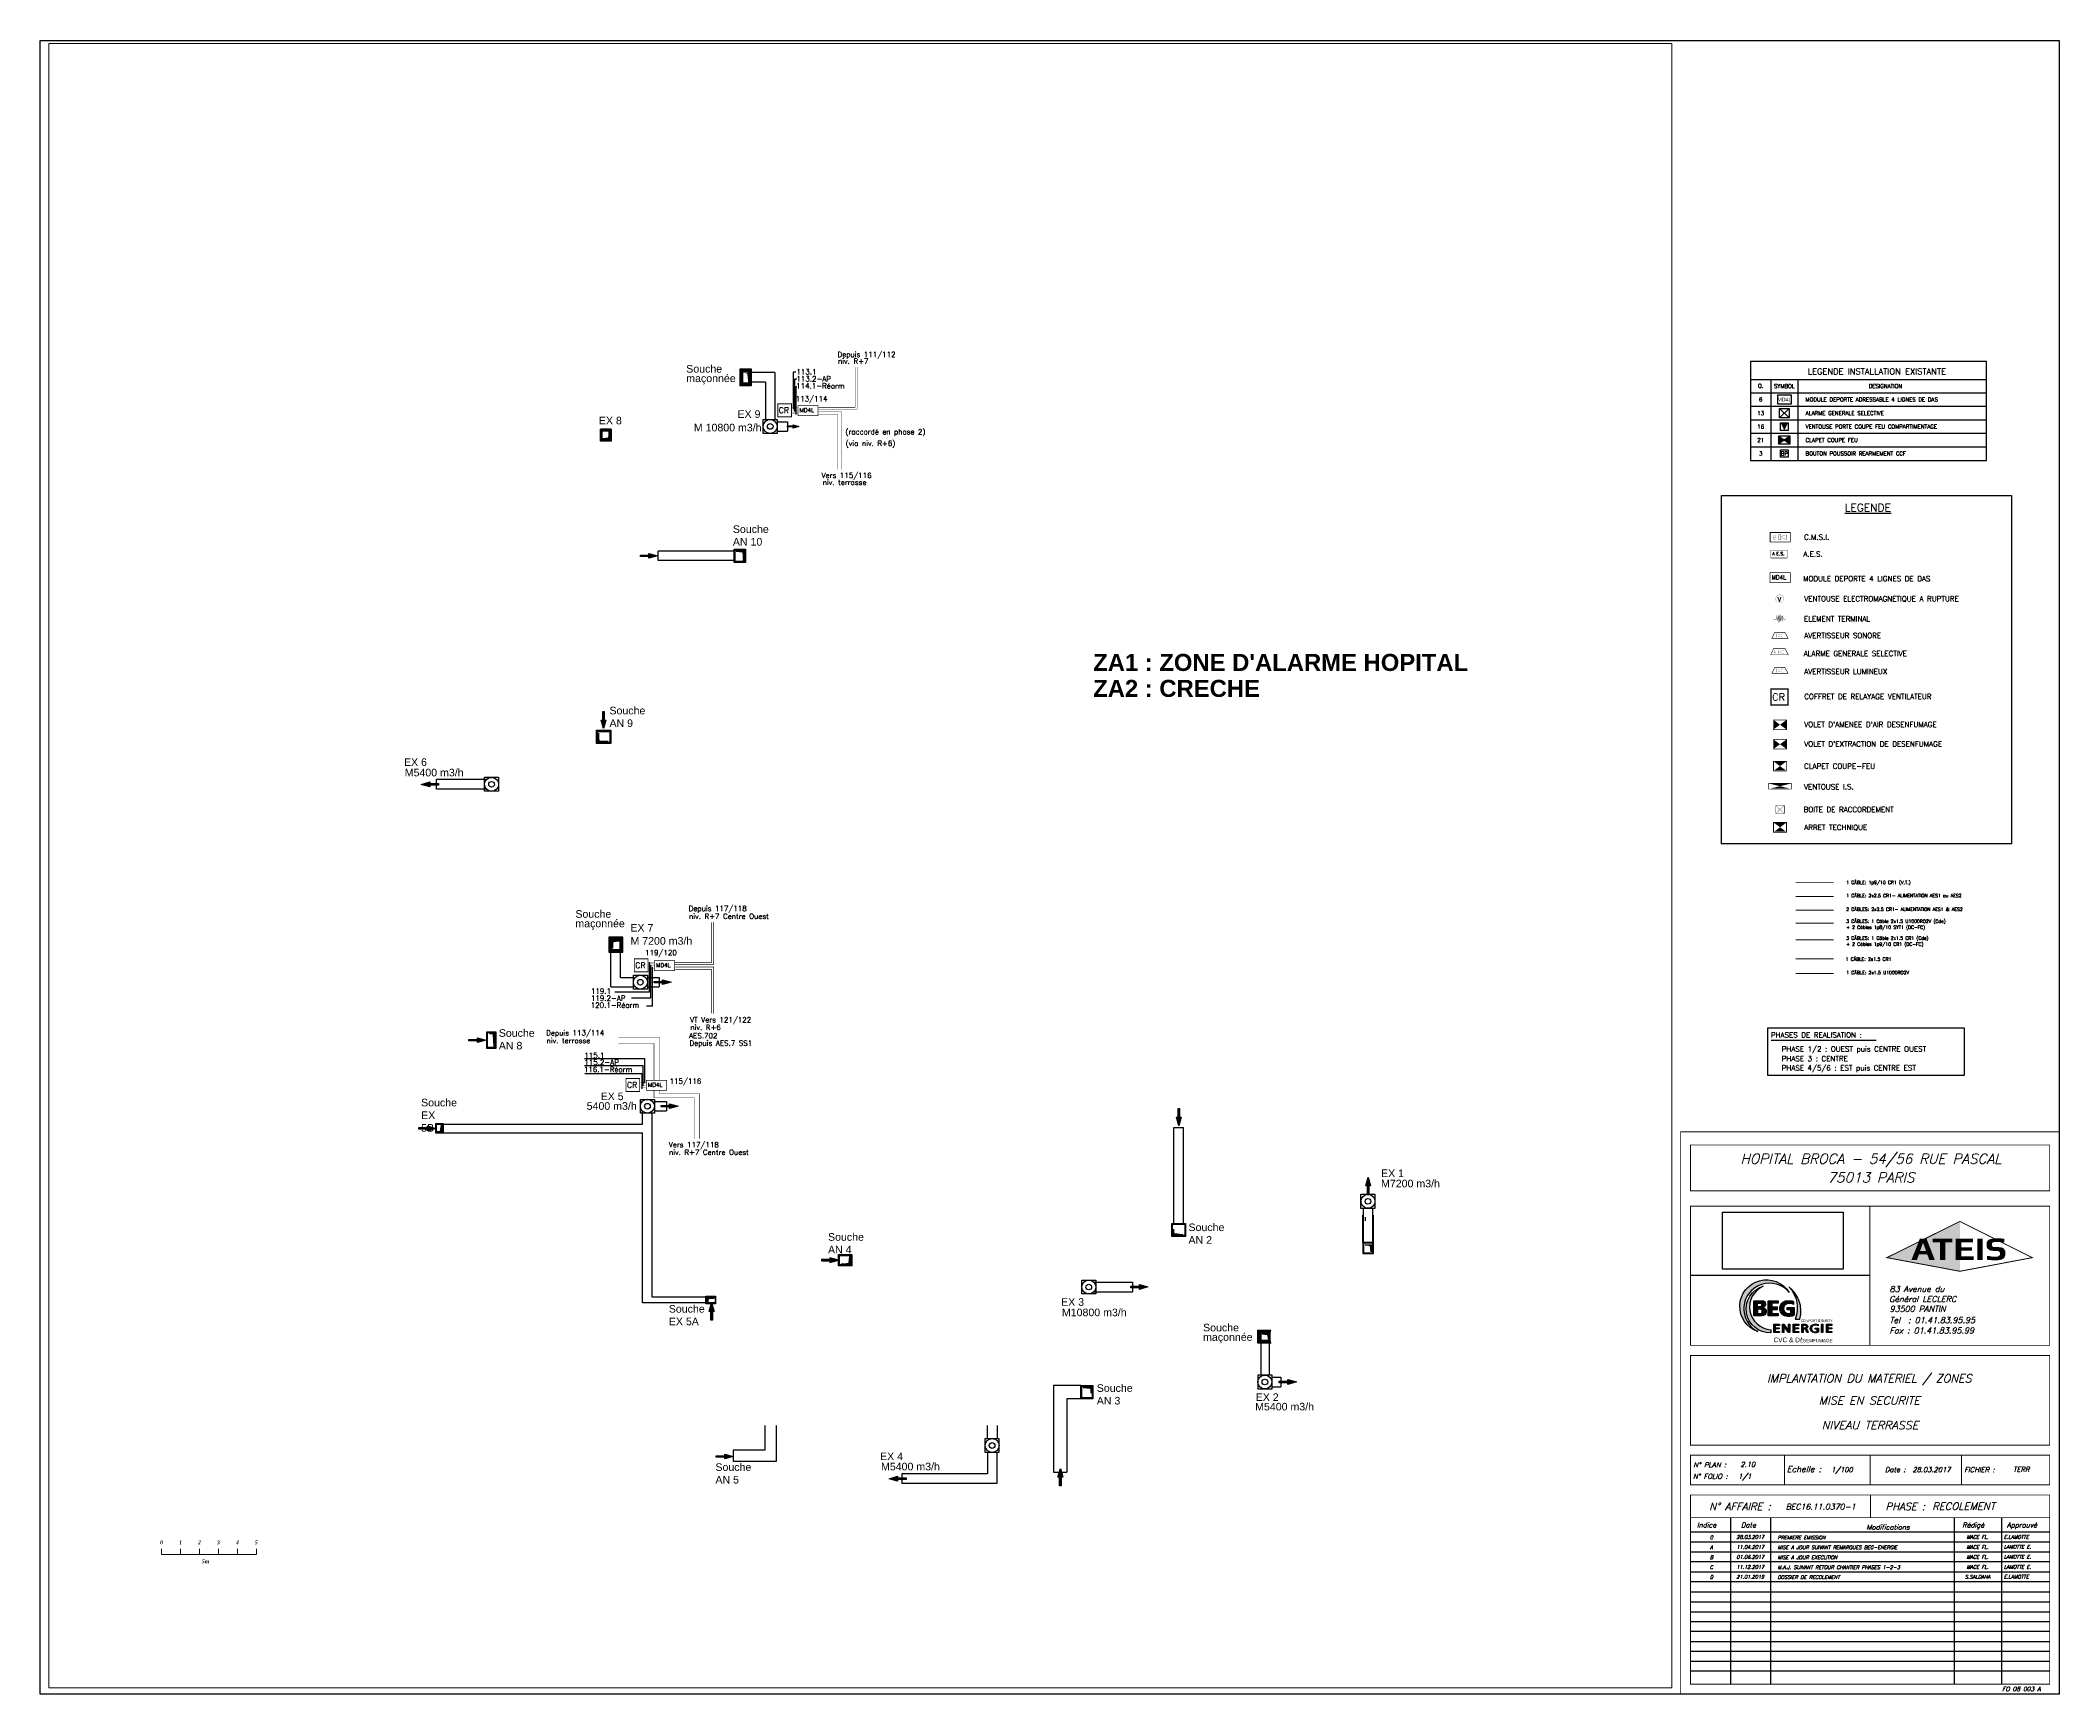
# Paper-space layout 'MES' of a CAD drawing. Header units: millimetres. Extents: x 1153 to 2218, y 71 to 943.
# The model-space entities are those that its viewports show. They can reach past a viewport. Long polylines and large blocks are cut down to what shows.
import ezdxf
from ezdxf.enums import TextEntityAlignment as Align

# ---------------------------------------------------------------- set-up
doc = ezdxf.new("R2010")
doc.units = ezdxf.units.MM
doc.linetypes.add('CACHE2', pattern=[4.7625, 3.175, -1.5875])
doc.linetypes.add('SLD', pattern=[0])
for name, color, linetype in [('003 Mur porteur', 7, 'Continuous'), ('50-EXT', 10, 'Continuous'), ('51-AN', 140, 'Continuous'), ('AN', 140, 'Continuous'), ('ATEIS MISE EN SECURITE', 7, 'Continuous'), ('ATEIS ZONES MES', 7, 'Continuous'), ('BEG-EXT', 10, 'Continuous'), ('EXT', 10, 'Continuous'), ('JCC-ADRESSAGE', 6, 'Continuous'), ('JCC-ALARME GENERALE SELECTIVE', 3, 'Continuous'), ('JCC-BOUTON POUSSOIR REARMEMENT CCF', 3, 'Continuous'), ('JCC-CCF', 6, 'Continuous'), ('JCC-COMMUN', 2, 'Continuous'), ('JCC-ELEMENT DEPORTE_4 L DAS', 1, 'Continuous'), ('JCC-LEGENDE', 240, 'Continuous'), ('JCC-LÉGENDE', 240, 'Continuous'), ('JCC-VENTOUSE', 1, 'Continuous'), ('SSI_DF_EX', 10, 'Continuous')]:
    doc.layers.add(name, color=color, linetype=linetype)
doc.layers.add('JCC-MD4L', color=1, linetype='Continuous', lineweight=0)
doc.styles.add('ARIAL', font='arial.ttf')
doc.styles.add('HELVL', font='ROMAND.SHX')
doc.styles.add('ITALICT9', font='ITALICT.SHX')
doc.styles.add('JOHNSON', font='')
doc.styles.add('LEGENDE', font='romans.shx', dxfattribs={"width": 0.8})
doc.styles.add('ROMANC', font='romanc')
doc.styles.add('ROMANC9', font='')
doc.styles.get("Standard").update_dxf_attribs({"font": 'arial.ttf'})
doc.styles.add('TEXTE', font='romans.shx')
doc.styles.add('Traditional Arabic', font='trado.ttf')
doc.styles.get('JOHNSON').set_extended_font_data('Arial', bold=True)
doc.styles.get('ROMANC9').set_extended_font_data('Times New Roman', italic=True, bold=True)
picture_1 = doc.add_image_def('image1.jpg', size_in_pixel=(1122, 531))
pattern_1 = [(45, (-145.114403, -56.552166), (-0.026516504, 0.026516504), [])]
pattern_2 = [(45, (-145.43144, -56.552166), (-0.026516504, 0.026516504), [])]
pattern_3 = [(45, (-145.114403, -56.552166), (-0.0176776695, 0.0176776695), [])]

# ---------------------------------------------------------------- blocks, each defined once
blk = doc.blocks.new('FO 08 003 A CARTA4')
at = {"true_color": 0xf9af21}
blk.add_hatch(color=40, dxfattribs=at).paths.add_polyline_path([(-57.4, 249.4), (-57.4, 223.1), (-95.9, 230.3)])
at = {"linetype": 'Continuous', "true_color": 0x515f73}
for points in [[(-75.2, 233.8), (-76.8, 238), (-76.9, 238), (-78.4, 233.8), (-75.2, 233.8), (-70.6, 229), (-73.5, 229), (-74.6, 232), (-79, 232), (-80.1, 229), (-83, 229), (-78.5, 240.3), (-75, 240.3), (-70.6, 229)], [(-61.3, 238.4), (-65, 238.4), (-65, 229), (-67.9, 229), (-67.9, 238.4), (-71.7, 238.4), (-71.7, 240.3), (-61.3, 240.3)], [(-50.2, 229), (-59.6, 229), (-59.6, 240.3), (-50.4, 240.3), (-50.4, 238.4), (-56.7, 238.4), (-56.7, 235.8), (-51, 235.8), (-51, 233.9), (-56.7, 233.9), (-56.7, 231), (-50.2, 231)], [(-45.3, 229), (-48.2, 229), (-48.2, 240.3), (-45.3, 240.3)], [(-33.4, 233), (-33.4, 232.3), (-33.4, 232.1), (-33.4, 232), (-33.4, 231.9), (-33.5, 231.8), (-33.5, 231.5), (-33.5, 231.3), (-33.6, 231.1), (-33.7, 230.9), (-33.7, 230.7), (-33.8, 230.5), (-33.9, 230.4), (-34, 230.2), (-34.1, 230.1), (-34.3, 229.9), (-34.5, 229.8), (-34.6, 229.7), (-34.8, 229.6), (-35, 229.5), (-35.1, 229.4), (-35.3, 229.3), (-35.5, 229.3), (-35.7, 229.2), (-36, 229.2), (-36.2, 229.1), (-36.4, 229), (-36.6, 229), (-36.8, 229), (-36.9, 229), (-37, 229), (-37.1, 228.9), (-37.2, 228.9), (-37.4, 228.9), (-37.5, 228.9), (-37.6, 228.9), (-37.8, 228.9), (-37.9, 228.9), (-38, 228.9), (-38.2, 228.9), (-38.3, 228.9), (-38.5, 228.8), (-38.6, 228.8), (-38.8, 228.8), (-39, 228.8), (-39.2, 228.9), (-39.5, 228.9), (-39.6, 228.9), (-39.7, 228.9), (-39.8, 228.9), (-40, 228.9), (-40.1, 228.9), (-40.2, 228.9), (-40.3, 228.9), (-40.4, 228.9), (-40.6, 228.9), (-40.7, 228.9), (-40.8, 229), (-41, 229), (-41.1, 229), (-41.3, 229), (-41.4, 229), (-41.6, 229), (-41.7, 229), (-41.9, 229), (-42, 229), (-42.1, 229.1), (-42.3, 229.1), (-42.5, 229.1), (-42.6, 229.1), (-42.7, 229.1), (-42.9, 229.2), (-43.1, 229.2), (-43.1, 231.3), (-42.9, 231.2), (-42.7, 231.2), (-42.5, 231.2), (-42.3, 231.1), (-42.1, 231.1), (-42, 231.1), (-41.8, 231.1), (-41.7, 231.1), (-41.5, 231), (-41.3, 231), (-41.2, 231), (-41, 231), (-40.8, 230.9), (-40.7, 230.9), (-40.6, 230.9), (-40.4, 230.9), (-40.3, 230.9), (-40.2, 230.9), (-40, 230.9), (-39.9, 230.9), (-39.8, 230.9), (-39.7, 230.8), (-39.5, 230.8), (-39.3, 230.8), (-39.1, 230.8), (-38.9, 230.8), (-38.8, 230.8), (-38.6, 230.8), (-38.4, 230.8), (-38.3, 230.8), (-38.2, 230.8), (-38, 230.8), (-37.9, 230.8), (-37.8, 230.9), (-37.7, 230.9), (-37.5, 230.9), (-37.3, 230.9), (-37.1, 231), (-37, 231.1), (-36.8, 231.1), (-36.7, 231.3), (-36.5, 231.3), (-36.5, 231.5), (-36.4, 231.5), (-36.3, 231.7), (-36.3, 231.8), (-36.3, 231.9), (-36.3, 232.7), (-36.3, 232.8), (-36.3, 232.9), (-36.4, 233.1), (-36.5, 233.3), (-36.6, 233.5), (-36.8, 233.6), (-36.8, 233.6), (-37, 233.7), (-37.1, 233.7), (-37.3, 233.8), (-37.5, 233.8), (-37.7, 233.8), (-37.8, 233.8), (-37.9, 233.8), (-39.3, 233.8), (-39.4, 233.8), (-39.6, 233.8), (-39.7, 233.8), (-39.8, 233.8), (-40, 233.9), (-40.2, 233.9), (-40.5, 233.9), (-40.7, 234), (-40.9, 234), (-41, 234), (-41.3, 234.1), (-41.4, 234.1), (-41.6, 234.2), (-41.8, 234.2), (-41.9, 234.3), (-42.1, 234.4), (-42.2, 234.5), (-42.3, 234.6), (-42.4, 234.7), (-42.5, 234.8), (-42.7, 234.9), (-42.7, 235), (-42.9, 235.1), (-42.9, 235.2), (-43, 235.4), (-43.1, 235.5), (-43.1, 235.6), (-43.2, 235.8), (-43.2, 235.9), (-43.3, 236.1), (-43.3, 236.2), (-43.3, 236.4), (-43.3, 236.6), (-43.3, 236.8), (-43.3, 237.6), (-43.3, 237.8), (-43.3, 238), (-43.3, 238.1), (-43.2, 238.3), (-43.2, 238.5), (-43.1, 238.6), (-43.1, 238.7), (-43, 238.9), (-42.9, 239), (-42.8, 239.1), (-42.7, 239.3), (-42.6, 239.4), (-42.5, 239.5), (-42.3, 239.6), (-42.2, 239.7), (-42, 239.8), (-41.8, 239.9), (-41.7, 239.9), (-41.5, 240), (-41.3, 240.1), (-41, 240.1), (-40.9, 240.2), (-40.8, 240.2), (-40.7, 240.2), (-40.6, 240.3), (-40.4, 240.3), (-40.3, 240.3), (-40.2, 240.3), (-40, 240.3), (-39.9, 240.3), (-39.7, 240.4), (-39.6, 240.4), (-39.4, 240.4), (-39.3, 240.4), (-39.2, 240.4), (-39, 240.5), (-38.8, 240.5), (-38.7, 240.5), (-38.5, 240.5), (-38.3, 240.5), (-38.2, 240.5), (-38, 240.5), (-37.8, 240.5), (-37.6, 240.5), (-37.4, 240.5), (-37.2, 240.5), (-37, 240.5), (-36.8, 240.5), (-36.6, 240.5), (-36.4, 240.4), (-36.1, 240.4), (-36, 240.4), (-35.9, 240.4), (-35.8, 240.4), (-35.7, 240.4), (-35.5, 240.4), (-35.4, 240.4), (-35.3, 240.3), (-35.1, 240.3), (-35, 240.3), (-34.9, 240.3), (-34.7, 240.3), (-34.6, 240.3), (-34.5, 240.3), (-34.3, 240.3), (-34.2, 240.3), (-34, 240.3), (-34, 238.3), (-34.2, 238.3), (-34.4, 238.3), (-34.5, 238.3), (-34.7, 238.3), (-34.9, 238.3), (-35, 238.3), (-35.2, 238.4), (-35.3, 238.4), (-35.5, 238.4), (-35.6, 238.4), (-35.7, 238.4), (-35.9, 238.4), (-36, 238.5), (-36.1, 238.5), (-36.3, 238.5), (-36.4, 238.5), (-36.5, 238.5), (-36.6, 238.5), (-36.9, 238.5), (-37.1, 238.5), (-37.3, 238.5), (-37.4, 238.5), (-37.6, 238.5), (-37.8, 238.5), (-37.9, 238.5), (-38.1, 238.5), (-38.2, 238.5), (-38.4, 238.5), (-38.6, 238.5), (-38.7, 238.5), (-38.8, 238.5), (-39, 238.5), (-39.1, 238.5), (-39.2, 238.5), (-39.3, 238.5), (-39.5, 238.4), (-39.7, 238.4), (-39.9, 238.3), (-40, 238.3), (-40.1, 238.2), (-40.2, 238.1), (-40.3, 238), (-40.3, 237.9), (-40.4, 237.8), (-40.4, 237.7), (-40.4, 237.6), (-40.4, 236.8), (-40.4, 236.6), (-40.3, 236.4), (-40.2, 236.2), (-40.1, 236.2), (-40, 236.1), (-39.9, 236), (-39.8, 236), (-39.6, 236), (-39.5, 235.9), (-39.4, 235.9), (-39.2, 235.9), (-39, 235.9), (-38.8, 235.9), (-37.4, 235.9), (-37.2, 235.9), (-37.1, 235.9), (-37, 235.9), (-36.8, 235.9), (-36.7, 235.8), (-36.6, 235.8), (-36.5, 235.8), (-36.3, 235.8), (-36.1, 235.8), (-35.9, 235.8), (-35.7, 235.7), (-35.5, 235.7), (-35.3, 235.6), (-35.2, 235.6), (-35, 235.5), (-34.9, 235.5), (-34.7, 235.4), (-34.6, 235.3), (-34.5, 235.2), (-34.3, 235.2), (-34.2, 235), (-34.1, 235), (-34, 234.8), (-33.9, 234.8), (-33.9, 234.6), (-33.8, 234.5), (-33.7, 234.4), (-33.7, 234.2), (-33.6, 234.1), (-33.5, 234), (-33.5, 233.8), (-33.5, 233.7), (-33.5, 233.5), (-33.4, 233.3), (-33.4, 233.2)]]:
    blk.add_hatch(color=157, dxfattribs=at).paths.add_polyline_path(points)
at = {"color": 7, "const_width": 0.445}
for points in [[(-204.7, 0), (-5, 0), (-5, 296.7), (-204.7, 296.7)], [(-199.5, 265.5), (-10, 265.5), (-10, 289.7), (-199.5, 289.7)], [(-199.5, 184), (-10, 184), (-10, 257.5), (-199.5, 257.5)], [(-199.5, 131.4), (-10, 131.4), (-10, 178.7), (-199.5, 178.7)], [(-199.5, 110.4), (-10, 110.4), (-10, 126.1), (-199.5, 126.1)], [(-199.5, 5.3), (-10, 5.3), (-10, 105.1), (-199.5, 105.1)]]:
    blk.add_lwpolyline(points, close=True, dxfattribs=at)
for points in [[(-104.9, 257.5), (-104.9, 184)], [(-149.9, 110.3), (-149.9, 126.1)], [(-104.7, 126.1), (-104.7, 110.4)], [(-56.5, 126.1), (-56.5, 110.4)]]:
    blk.add_lwpolyline(points, dxfattribs=at)
at = {"color": 40, "true_color": 0xf9af21, "const_width": 0.5}
for points in [[(-57.4, 223.1), (-95.9, 230.3), (-57.4, 249.4)], [(-57.4, 249.4), (-19.2, 230.3), (-57.4, 223.1)]]:
    blk.add_lwpolyline(points, dxfattribs=at)
at = {"const_width": 0.445}
for points in [[(-104.6, 105), (-104.6, 93.3)], [(-199.5, 93.1), (-10, 93.1)]]:
    blk.add_lwpolyline(points, dxfattribs=at)
at = {"color": 7}
for points in [[(-199.5, 85.6), (-10, 85.6)], [(-178.4, 93.2), (-178.4, 5.5)], [(-157.4, 93), (-157.4, 5.5)], [(-60.4, 93), (-60.4, 5.5)], [(-35.5, 93), (-35.5, 5.5)], [(-199.5, 80.3), (-10, 80.3)], [(-199.5, 75.1), (-10, 75.1)], [(-10, 69.8), (-199.5, 69.8)], [(-199.5, 64.5), (-10, 64.5)], [(-10, 59.3), (-199.5, 59.3)], [(-199.5, 54), (-10, 54)], [(-199.5, 48.8), (-10, 48.8)], [(-199.5, 43.5), (-10, 43.5)], [(-199.5, 38.3), (-10, 38.3)], [(-10, 33), (-199.5, 33)], [(-199.5, 27.8), (-10, 27.8)], [(-10, 22.5), (-199.5, 22.5)], [(-199.5, 17.4), (-10, 17.4)], [(-10, 12.1), (-199.5, 12.1)]]:
    blk.add_lwpolyline(points, dxfattribs=at)
at = {"color": 7, "style": 'ITALICT9'}
for s, height, p in [('83 Avenue du', 3.093, (-94.5, 212.2)), ('Général LECLERC', 3.093, (-94.7, 206.9)), ('93500 PANTIN', 3.093, (-94.5, 201.7)), ('Fax : 01.41.83.95.99', 3.093, (-94.5, 190.3)), ('Tel  : 01.41.83.95.95', 3.093, (-94.5, 195.8)), ('N° PLAN :', 2.61, (-198, 119.7)), ('Echelle :', 3.15, (-148.7, 117.2)), ('FICHIER :', 2.61, (-55.1, 117.1)), ('N° FOLIO :', 2.61, (-198.2, 113.6)), ('Indice', 2.63, (-196.1, 87.9)), ('Date', 2.63, (-172.9, 87.9)), ('Modifications', 2.628, (-106.7, 86.8)), ('Rédigé', 2.63, (-56.2, 87.9)), ('Approuvé', 2.63, (-32.6, 87.9)), ('FO 08 003 A', 2.296, (-35.1, 1.6))]:
    blk.add_text(s, height=height, dxfattribs=at).set_placement(p)
for s, height, p in [('Date :', 2.63, (-91.5, 117.2)), ('N° AFFAIRE :', 3.863, (-173.4, 97.1)), ('PHASE :', 3.86, (-86.2, 97.1))]:
    blk.add_text(s, height=height, dxfattribs=at).set_placement(p, align=Align.CENTER)
at = {"style": 'ITALICT9', "flags": 4}
for tag, height, p in [('S-SITE', 5.25, (-104.3, 282.1)), ('S-SITE', 5.25, (-104.3, 272.6)), ('S-IMPLANT', 4.3, (-105.2, 166.3)), ('S-DI', 4.3, (-105.2, 154.9)), ('S-NIV', 4.3, (-104.8, 141.9)), ('S-INDICE0', 1.9, (-188.5, 82.7)), ('S-INDICEA', 1.9, (-188.5, 77.5)), ('S-DATE0', 1.9, (-168, 82.9)), ('S-DATEA', 1.9, (-168, 77.6)), ('S-REDIGE0', 1.9, (-48.1, 82.9)), ('S-REDIGEA', 1.9, (-48.1, 77.6)), ('S-INDICEB', 1.9, (-188.5, 72.2)), ('S-INDICEC', 1.9, (-188.5, 67)), ('S-DATEB', 1.9, (-168, 72.4)), ('S-DATEC', 1.9, (-168, 67.1)), ('S-REDIGEB', 1.9, (-48.1, 72.4)), ('S-REDIGEC', 1.9, (-48.1, 67.1)), ('S-INDICED', 1.9, (-188.5, 61.8)), ('S-INDICEE', 1.9, (-188.5, 56.5)), ('S-DATED', 1.9, (-168, 61.9)), ('S-DATEE', 1.9, (-168, 56.7)), ('S-REDIGED', 1.9, (-48.1, 61.9)), ('S-REDIGEE', 1.9, (-48.1, 56.7)), ('S-INDICEF', 1.9, (-188.5, 51.4)), ('S-INDICEG', 1.9, (-188.5, 46)), ('S-DATEF', 1.9, (-168, 51.5)), ('S-DATEG', 1.9, (-168, 46.2)), ('S-REDIGEF', 1.9, (-48.1, 51.5)), ('S-REDIGEG', 1.9, (-48.1, 46.2)), ('S-INDICEH', 1.9, (-188.5, 40.7)), ('S-INDICEI', 1.9, (-188.5, 35.6)), ('S-DATEH', 1.9, (-168, 40.9)), ('S-DATEI', 1.9, (-168, 35.7)), ('S-REDIGEH', 1.9, (-48.1, 40.9)), ('S-REDIGEI', 1.9, (-48.1, 35.7)), ('S-INDICEK', 1.9, (-188.5, 25)), ('S-INDICEJ', 1.9, (-188.5, 30.3)), ('S-DATEK', 1.9, (-168, 25.1)), ('S-DATEJ', 1.9, (-168, 30.4)), ('S-REDIGEK', 1.9, (-48.1, 25.1)), ('S-REDIGEJ', 1.9, (-48.1, 30.4)), ('S-INDICEM', 1.9, (-188.5, 14.7)), ('S-INDICEL', 1.9, (-188.5, 20)), ('S-DATEM', 1.9, (-168, 14.8)), ('S-DATEL', 1.9, (-168, 20.1)), ('S-REDIGEM', 1.9, (-48.1, 14.8)), ('S-REDIGEL', 1.9, (-48.1, 20.1)), ('S-INDICEN', 1.9, (-188.5, 9.4)), ('S-DATEN', 1.9, (-168, 9.5)), ('S-REDIGEN', 1.9, (-48.1, 9.5))]:
    blk.add_attdef(tag, text='', height=height, dxfattribs=at).set_placement(p, align=Align.MIDDLE)
for tag, p, height in [('N-PLAN', (-173.1, 119.9), 2.6), ('E-CHELL', (-125.3, 117.1), 2.6), ('S-DATE', (-82.4, 117.2), 2.6), ('F-FICH', (-29.3, 117.3), 2.6), ('N-FOLIO', (-174.3, 113.6), 2.6), ('S-N°AFFAIRE', (-149.3, 97.4), 3), ('S-PHASE', (-72, 97.2), 3.86), ('S-MODI0', (-153.5, 81.7), 1.9), ('S-MODIA', (-153.5, 76.5), 1.9), ('S-APPROUVE0', (-34.2, 82), 1.9), ('S-APPROUVEA', (-34.2, 76.8), 1.9), ('S-MODIB', (-153.5, 71.2), 1.9), ('S-MODIC', (-153.5, 66), 1.9), ('S-APPROUVEB', (-34.2, 71.5), 1.9), ('S-APPROUVEC', (-34.2, 66.2), 1.9), ('S-MODID', (-153.5, 60.8), 1.9), ('S-MODIE', (-153.5, 55.5), 1.9), ('S-APPROUVED', (-34.2, 61), 1.9), ('S-APPROUVEE', (-34.2, 55.8), 1.9), ('S-MODIF', (-153.5, 50.3), 1.9), ('S-MODIG', (-153.5, 45), 1.9), ('S-APPROUVEF', (-34.2, 50.6), 1.9), ('S-APPROUVEG', (-34.2, 45.3), 1.9), ('S-MODIH', (-153.5, 39.7), 1.9), ('S-MODII', (-153.5, 34.6), 1.9), ('S-APPROUVEH', (-34.2, 40), 1.9), ('S-APPROUVEI', (-34.2, 34.9), 1.9), ('S-MODIJ', (-153.5, 29.3), 1.9), ('S-MODIK', (-153.5, 24), 1.9), ('S-APPROUVEJ', (-34.2, 29.6), 1.9), ('S-APPROUVEK', (-34.2, 24.3), 1.9), ('S-MODIL', (-153.5, 19), 1.9), ('S-MODIM', (-153.5, 13.7), 1.9), ('S-APPROUVEL', (-34.2, 19.2), 1.9), ('S-APPROUVEM', (-34.2, 13.9), 1.9), ('S-MODIN', (-153.5, 8.4), 1.9), ('S-APPROUVEN', (-34.2, 8.6), 1.9)]:
    blk.add_attdef(tag, p, '', height=height, dxfattribs=at)
blk = doc.blocks.new('pcf')
for p, q in [((-2.5, -2.5), (-2.5, 2.5)), ((-2.5, 2.5), (2.5, 2.5)), ((2.5, 2.5), (2.5, -2.5)), ((2.5, -2.5), (-2.5, -2.5))]:
    blk.add_line(p, q)
blk.add_lwpolyline([(0, 2.5, 5, 0, 0), (0, -2.5, 0, 0, 0)], format="xyseb")
at = {"flags": 1}
for tag, p in [('SYMB_VISIODEF', (0, 1.2)), ('SURVEILLANCE', (0.5, 9.4)), ('SYMB_GRAPH', (0.3, 7.5)), ('SYMB_VIC', (-0.1, 5.8)), ('ADRESSE', (0, -1.5)), ('MODULE', (-0.3, 2.9)), ('CENTRALE', (0, -11.2)), ('VARIANTE', (0, -9.8)), ('POSITION', (0.2, -7.8)), ('METIER', (-0.1, -4.1)), ('TYPE', (0.3, -12.5))]:
    blk.add_attdef(tag, text='', height=2.5, dxfattribs=at).set_placement(p, align=Align.CENTER)
for tag, p in [('LIBELLE', (0, 4)), ('LIBELLEZONE', (0, -6.5))]:
    blk.add_attdef(tag, text='', height=2.5).set_placement(p, align=Align.CENTER)
blk = doc.blocks.new('alarme générale selective')
at = {"layer": 'JCC-ALARME GENERALE SELECTIVE', "color": 0}
for p, q in [((2.5, -2.5), (-2.5, 2.5)), ((-2.5, -2.5), (2.5, 2.5))]:
    blk.add_line(p, q, dxfattribs=at)
blk.add_lwpolyline([(-2.5, 2.5), (2.5, 2.5), (2.5, -2.5), (-2.5, -2.5)], close=True, dxfattribs=at)
at = {"layer": 'JCC-ADRESSAGE', "style": 'TEXTE'}
blk.add_attdef('ADRESSE', text='', height=3, dxfattribs=at).set_placement((0, 5), align=Align.MIDDLE)
blk = doc.blocks.new('MD4L')
at = {"layer": 'JCC-ELEMENT DEPORTE_4 L DAS', "color": 0}
blk.add_lwpolyline([(-3.5, 2.5), (3.5, 2.5), (3.5, -2.5), (-3.5, -2.5)], close=True, dxfattribs=at)
at = {"layer": 'JCC-ADRESSAGE', "style": 'TEXTE'}
blk.add_attdef('ADRESSE', text='', height=3, dxfattribs=at).set_placement((0, 5), align=Align.MIDDLE)
at = {"layer": 'JCC-ELEMENT DEPORTE_4 L DAS', "color": 0, "width": 0.8}
blk.add_text('MD4L', height=2, dxfattribs=at).set_placement((0, 0), align=Align.MIDDLE_CENTER)
blk = doc.blocks.new('clapet coupe feu_Réarm élect')
at = {"layer": 'JCC-CCF'}
h = blk.add_hatch(color=0, dxfattribs=at)
h.paths.add_polyline_path([(-3.8, 2.5), (-3.8, -2.5), (0, 0)])
h.paths.add_polyline_path([(3.8, 2.5), (0, 0), (3.8, -2.5)])
at = {"layer": 'JCC-CCF', "color": 0}
for p, q in [((3.8, 2.5), (-3.8, -2.5)), ((-3.8, 2.5), (3.8, -2.5))]:
    blk.add_line(p, q, dxfattribs=at)
blk.add_lwpolyline([(3.8, 2.5), (-3.8, 2.5), (-3.8, -2.5), (3.8, -2.5)], close=True, dxfattribs=at)
at = {"layer": 'JCC-ADRESSAGE', "style": 'TEXTE'}
blk.add_attdef('ADRESSE', text='', height=3, dxfattribs=at).set_placement((0, 5), align=Align.MIDDLE)
blk = doc.blocks.new('commun')
at = {"layer": 'JCC-COMMUN', "color": 0}
blk.add_lwpolyline([(-2.5, 2.5), (2.5, 2.5), (2.5, -2.5), (-2.5, -2.5)], close=True, dxfattribs=at)
at = {"layer": 'JCC-ADRESSAGE', "style": 'TEXTE'}
blk.add_attdef('ADRESSE', text='', height=3, dxfattribs=at).set_placement((0, 5), align=Align.MIDDLE)
at = {"layer": 'JCC-COMMUN', "color": 0, "style": 'TEXTE'}
blk.add_attdef('GENRE', text='', height=2.5, dxfattribs=at).set_placement((0, 0), align=Align.MIDDLE)
blk = doc.blocks.new('CMSI')
at = {"color": 7, "linetype": 'Continuous', "const_width": 0.02}
blk.add_lwpolyline([(0, 0.259), (0, 0), (0.561, 0), (0.561, 0.259)], close=True, dxfattribs=at)
at = {"color": 1, "const_width": 0.005}
blk.add_lwpolyline([(0.088, 0.157, 1), (0.158, 0.157, 1)], format="xyb", close=True, dxfattribs=at)
at = {"color": 1, "linetype": 'Continuous', "const_width": 0.006}
for points in [[(0.103, 0.122), (0.103, 0.076), (0.142, 0.076), (0.142, 0.122)], [(0.238, 0.192), (0.238, 0.067), (0.292, 0.067), (0.292, 0.192)], [(0.292, 0.147), (0.292, 0.112), (0.463, 0.067), (0.463, 0.192)]]:
    blk.add_lwpolyline(points, close=True, dxfattribs=at)
blk = doc.blocks.new('ELEMENT TERMINAL DAS')
at = {"linetype": 'SLD', "const_width": 0.015}
blk.add_lwpolyline([(0, 0), (0.138, 0), (0.141, 0.131), (0.192, -0.09), (0.196, 0.138), (0.253, -0.09), (0.257, 0.138), (0.317, -0.09), (0.317, 0.138), (0.372, -0.09), (0.375, 0.131), (0.433, 0), (0.536, 0)], dxfattribs=at)
blk = doc.blocks.new('COFFRET DE RELAYAGE VENTILATEUR')
at = {"color": 4, "linetype": 'Continuous', "const_width": 0.02}
blk.add_lwpolyline([(0, 0.275), (0, 0), (0.292, 0), (0.292, 0.275)], close=True, dxfattribs=at)
at = {"linetype": 'SLD', "style": 'ROMANC'}
blk.add_text('CR', height=0.1211, dxfattribs=at).set_placement((0.021, 0.079))
blk = doc.blocks.new('BOITE DE RACCORDEMENT PCF')
at = {"color": 3, "linetype": 'Continuous', "const_width": 0.02}
blk.add_lwpolyline([(0, 0.275), (0, 0), (0.292, 0), (0.292, 0.275)], close=True, dxfattribs=at)
at = {"color": 3, "linetype": 'Continuous', "const_width": 0.01}
for points in [[(0.292, 0), (0, 0.275)], [(0.292, 0.275), (0, 0)]]:
    blk.add_lwpolyline(points, dxfattribs=at)
blk = doc.blocks.new('ARRET TECHNIQUE')
at = {"color": 30, "linetype": 'SLD', "const_width": 0.03}
blk.add_lwpolyline([(0, 0.33), (0, 0), (0.45, 0), (0.45, 0.33)], close=True, dxfattribs=at)
at = {"color": 30, "linetype": 'SLD'}
blk.add_solid([(0, 0.33), (0.45, 0.33), (0.45, 0), (0, 0)], dxfattribs=at)
blk = doc.blocks.new('VENTOUSE I.S.')
at = {"color": 3, "linetype": 'SLD', "const_width": 0.024}
blk.add_lwpolyline([(-0.394, 0.097), (-0.394, -0.097), (0.394, -0.097), (0.394, 0.097)], close=True, dxfattribs=at)
at = {"color": 3}
blk.add_solid([(-0.394, 0.097), (0.394, 0.097), (0.394, -0.097), (-0.394, -0.097)], dxfattribs=at)
blk = doc.blocks.new('CLAPET COUPE-FEU')
at = {"color": 5, "linetype": 'SLD', "const_width": 0.024}
blk.add_lwpolyline([(-0.225, 0.165), (-0.225, -0.165), (0.225, -0.165), (0.225, 0.165)], close=True, dxfattribs=at)
at = {"color": 5}
blk.add_solid([(-0.225, 0.165), (0.225, 0.165), (0.225, -0.165), (-0.225, -0.165)], dxfattribs=at)
blk = doc.blocks.new('AVERTISSEUR LUMINEUX')
at = {"color": 3, "linetype": 'Continuous', "const_width": 0.02}
blk.add_lwpolyline([(0.102, 0.21), (0, 0), (0.561, 0), (0.447, 0.21)], close=True, dxfattribs=at)
at = {"color": 1, "linetype": 'Continuous', "const_width": 0.006}
for points in [[(0.158, 0.162), (0.158, 0.037), (0.212, 0.037), (0.212, 0.162)], [(0.212, 0.118), (0.212, 0.082), (0.383, 0.037), (0.383, 0.162)]]:
    blk.add_lwpolyline(points, close=True, dxfattribs=at)
blk = doc.blocks.new('AVERTISSEUR SONORE')
at = {"color": 0, "linetype": 'Continuous', "const_width": 0.02}
blk.add_lwpolyline([(0.102, 0.21), (0, 0), (0.561, 0), (0.447, 0.21)], close=True, dxfattribs=at)
at = {"color": 1, "linetype": 'Continuous', "const_width": 0.006}
for points in [[(0.158, 0.162), (0.158, 0.037), (0.212, 0.037), (0.212, 0.162)], [(0.212, 0.118), (0.212, 0.082), (0.383, 0.037), (0.383, 0.162)]]:
    blk.add_lwpolyline(points, close=True, dxfattribs=at)
blk = doc.blocks.new('VENTOUSE ELECTROMANETIQUE A RUPTURE')
at = {"color": 4, "linetype": 'Continuous', "const_width": 0.00535}
blk.add_lwpolyline([(-0.142, 0, 1), (0.142, 0, 1)], format="xyb", close=True, dxfattribs=at)
at = {"color": 1, "linetype": 'SLD', "style": 'ROMANC'}
blk.add_text('V', height=0.16, dxfattribs=at).set_placement((-0.077, -0.096))
blk = doc.blocks.new("VOLETS D'AMENEE D'AIR DESENFUMAGE")
at = {"color": 3, "linetype": 'SLD', "const_width": 0.373}
blk.add_lwpolyline([(0, 5.1), (0, 0), (7, 0), (7, 5.1)], close=True, dxfattribs=at)
at = {"color": 3, "linetype": 'SLD'}
blk.add_solid([(0, 5.1), (0, 0), (7, 0), (7, 5.1)], dxfattribs=at)
blk = doc.blocks.new("VOLETS D'EXTRACTION DE DESENFUMAGE")
at = {"color": 1, "linetype": 'SLD', "const_width": 0.373}
blk.add_lwpolyline([(0, 5.1), (0, 0), (7, 0), (7, 5.1)], close=True, dxfattribs=at)
at = {"color": 1, "linetype": 'SLD'}
blk.add_solid([(0, 5.1), (0, 0), (7, 0), (7, 5.1)], dxfattribs=at)
blk = doc.blocks.new('A$C20DD5AA8')
at = {"color": 4, "linetype": 'Continuous', "const_width": 0.364}
blk.add_lwpolyline([(0.2, 5.5), (0.2, 0.2), (10.9, 0.2), (10.9, 5.5)], close=True, dxfattribs=at)
at = {"linetype": 'Continuous', "style": 'ROMANC'}
blk.add_text('MD4L', height=2.18, dxfattribs=at).set_placement((1.1, 2))
blk = doc.blocks.new('AVERTISSEUR SONORE SELECTIF')
at = {"color": 7, "linetype": 'Continuous', "const_width": 0.016}
blk.add_lwpolyline([(0.143, 0.206), (0.062, 0.022), (0.582, 0.022), (0.491, 0.206)], close=True, dxfattribs=at)
at = {"color": 1, "const_width": 0.004}
blk.add_lwpolyline([(0.163, 0.13, 1), (0.219, 0.13, 1)], format="xyb", close=True, dxfattribs=at)
at = {"color": 1, "linetype": 'Continuous', "const_width": 0.0048}
for points in [[(0.175, 0.102), (0.175, 0.066), (0.206, 0.066), (0.206, 0.102)], [(0.283, 0.157), (0.283, 0.057), (0.326, 0.057), (0.326, 0.157)], [(0.326, 0.122), (0.326, 0.094), (0.463, 0.058), (0.463, 0.158)]]:
    blk.add_lwpolyline(points, close=True, dxfattribs=at)
blk = doc.blocks.new('A$C3B7855F7')
h = blk.add_hatch(color=148)
h.dxf.hatch_style = 1
h.paths.add_polyline_path([(23.55, 25.57, 1.419473), (8.63, 6.78, -1.22752)])
h = blk.add_hatch(color=62)
h.dxf.hatch_style = 1
h.paths.add_polyline_path([(14.77, 6.26), (14.77, 7.67, -0.783255), (11.2, 28.51, 0.884808)])
h = blk.add_hatch(color=250)
h.dxf.hatch_style = 1
h.paths.add_polyline_path([(10.6, 21.57), (6.68, 21.57), (6.68, 14.31), (10.54, 14.31, 1), (10.82, 18.29, 1)])
h.paths.add_polyline_path([(9.58, 18.66), (8.46, 18.66), (8.46, 20.44), (9.58, 20.44, -1)], flags=16)
h.paths.add_polyline_path([(9.72, 15.43), (8.46, 15.43), (8.46, 17.5), (9.72, 17.5, -1)], flags=16)
h = blk.add_hatch(color=250)
h.dxf.hatch_style = 1
h.paths.add_polyline_path([(15.36, 20.44), (18.35, 20.44), (18.35, 21.57), (13.58, 21.57), (13.58, 14.31), (18.35, 14.31), (18.35, 15.43), (15.36, 15.43), (15.36, 17.21), (17.94, 17.21), (17.94, 18.66), (15.36, 18.66)])
h = blk.add_hatch(color=250)
h.dxf.hatch_style = 1
h.paths.add_polyline_path([(25.72, 21.25), (25.72, 19.75, 0.121441), (24.18, 20.2), (22.91, 20.2, 1.129695), (24.4, 15.62), (24.4, 17.16), (22.71, 17.16), (22.71, 18.28), (26.08, 18.28), (26.08, 14.61, -0.120106), (23.95, 14.07), (22.75, 14.07, -0.945511), (22.52, 21.57), (24.2, 21.57, -0.102479)])
h = blk.add_hatch(color=142)
h.dxf.hatch_style = 1
h.paths.add_polyline_path([(26.44, 12.77), (28.69, 12.77, 0.311068), (23.44, 28.15, -0.302298)])
h = blk.add_hatch(color=8)
h.dxf.hatch_style = 1
h.paths.add_polyline_path([(16.31, 6.29), (18.92, 6.29), (18.92, 6.81), (16.96, 6.81), (16.96, 8.11), (18.8, 8.11), (18.8, 8.64), (16.96, 8.64), (16.96, 9.77), (18.92, 9.77), (18.92, 10.3), (16.31, 10.3)])
h = blk.add_hatch(color=8)
h.dxf.hatch_style = 1
h.paths.add_polyline_path([(21, 9.39), (23.3, 6.29), (23.92, 6.29), (23.92, 10.3), (23.3, 10.3), (23.3, 7.19), (21, 10.3), (20.37, 10.3), (20.37, 6.29), (21, 6.29)])
h = blk.add_hatch(color=8)
h.dxf.hatch_style = 1
h.paths.add_polyline_path([(25.59, 6.29), (28.2, 6.29), (28.2, 6.81), (26.24, 6.81), (26.24, 8.11), (28.08, 8.11), (28.08, 8.64), (26.24, 8.64), (26.24, 9.77), (28.2, 9.77), (28.2, 10.3), (25.59, 10.3)])
h = blk.add_hatch(color=8)
h.dxf.hatch_style = 1
h.paths.add_polyline_path([(31.38, 10.3), (29.7, 10.3), (29.7, 6.29), (30.35, 6.29), (30.35, 7.94), (31.3, 7.94, -0.251376), (31.76, 7.26), (32.01, 6.31), (32.66, 6.31), (32.42, 7.26, 0.189942), (31.82, 8.19, 0.828043)])
h.paths.add_polyline_path([(30.35, 8.48), (30.35, 9.84), (31.3, 9.84, -1), (31.3, 8.48)], flags=16)
h = blk.add_hatch(color=8)
h.dxf.hatch_style = 1
h.paths.add_polyline_path([(37.6, 8.42), (36, 8.42), (36, 7.94), (36.95, 7.94), (36.95, 6.75, -0.048624), (36.47, 6.7), (35.93, 6.7, -1.069206), (36, 9.82), (36.68, 9.82, -0.121441), (37.5, 9.58), (37.5, 10.13, 0.06682), (36.68, 10.33), (35.75, 10.33, 1.030448), (35.91, 6.24), (36.55, 6.24, 0.064383), (37.6, 6.53)])
h = blk.add_hatch(color=8)
h.dxf.hatch_style = 1
h.paths.add_polyline_path([(39.77, 10.3), (39.12, 10.3), (39.12, 6.29), (39.77, 6.29)])
h = blk.add_hatch(color=8)
h.dxf.hatch_style = 1
h.paths.add_polyline_path([(42.12, 8.11), (43.96, 8.11), (43.96, 8.64), (42.12, 8.64), (42.12, 9.77), (44.08, 9.77), (44.08, 10.3), (41.47, 10.3), (41.47, 6.29), (44.08, 6.29), (44.08, 6.81), (42.12, 6.81)])
h = blk.add_hatch(color=8)
h.dxf.hatch_style = 1
h.paths.add_polyline_path([(29.68, 3.65), (29.55, 3.65), (29.38, 3.42), (29.42, 3.42)])
at = {"color": 148}
blk.add_lwpolyline([(23.55, 25.57, 1.22752), (8.63, 6.78, -1.419473)], format="xyb", close=True, dxfattribs=at)
at = {"color": 62}
blk.add_lwpolyline([(14.77, 7.67), (14.77, 6.26, -0.884808), (11.2, 28.51, 0.783255)], format="xyb", close=True, dxfattribs=at)
at = {"color": 250}
for points in [[(6.68, 14.31), (6.68, 21.57), (10.6, 21.57, -1), (10.82, 18.29, -1), (10.54, 14.31)], [(9.58, 20.44, -1), (9.58, 18.66), (8.46, 18.66), (8.46, 20.44)], [(22.71, 18.28), (26.08, 18.28), (26.08, 14.61, -0.120106), (23.95, 14.07), (22.75, 14.07, -0.945511), (22.52, 21.57), (24.19, 21.57, -0.1027), (25.72, 21.25), (25.72, 19.75, 0.121441), (24.18, 20.2), (22.91, 20.2, 1.129695), (24.4, 15.62), (24.4, 17.16), (22.71, 17.16)], [(9.72, 15.43, 1), (9.72, 17.5), (8.46, 17.5), (8.46, 15.43)]]:
    blk.add_lwpolyline(points, format="xyb", close=True, dxfattribs=at)
blk.add_lwpolyline([(17.94, 18.66), (17.94, 17.21), (15.36, 17.21), (15.36, 15.43), (18.35, 15.43), (18.35, 14.31), (13.58, 14.31), (13.58, 21.57), (18.35, 21.57), (18.35, 20.44), (15.36, 20.44), (15.36, 18.66)], close=True, dxfattribs=at)
at = {"color": 142}
blk.add_lwpolyline([(23.44, 28.15, -0.302298), (26.44, 12.77), (28.69, 12.77, 0.311068)], format="xyb", close=True, dxfattribs=at)
at = {"color": 8}
for points in [[(18.8, 8.11), (16.96, 8.11), (16.96, 6.81), (18.92, 6.81), (18.92, 6.29), (16.31, 6.29), (16.31, 10.3), (18.92, 10.3), (18.92, 9.77), (16.96, 9.77), (16.96, 8.64), (18.8, 8.64)], [(21, 6.29), (20.37, 6.29), (20.37, 10.3), (21, 10.3), (23.3, 7.19), (23.3, 10.3), (23.92, 10.3), (23.92, 6.29), (23.3, 6.29), (21, 9.39)], [(28.08, 8.11), (26.24, 8.11), (26.24, 6.81), (28.2, 6.81), (28.2, 6.29), (25.59, 6.29), (25.59, 10.3), (28.2, 10.3), (28.2, 9.77), (26.24, 9.77), (26.24, 8.64), (28.08, 8.64)], [(39.77, 6.29), (39.12, 6.29), (39.12, 10.3), (39.77, 10.3)], [(43.96, 8.11), (42.12, 8.11), (42.12, 6.81), (44.08, 6.81), (44.08, 6.29), (41.47, 6.29), (41.47, 10.3), (44.08, 10.3), (44.08, 9.77), (42.12, 9.77), (42.12, 8.64), (43.96, 8.64)], [(29.68, 3.65), (29.42, 3.42), (29.38, 3.42), (29.55, 3.65)]]:
    blk.add_lwpolyline(points, close=True, dxfattribs=at)
for points in [[(31.76, 7.26, 0.251376), (31.3, 7.94), (30.35, 7.94), (30.35, 6.29), (29.7, 6.29), (29.7, 10.3), (31.38, 10.3, -0.828043), (31.82, 8.19, -0.189942), (32.42, 7.26), (32.66, 6.31), (32.01, 6.31)], [(31.3, 8.48), (30.35, 8.48), (30.35, 9.84), (31.3, 9.84, -1)], [(36, 7.94), (36, 8.42), (37.6, 8.42), (37.6, 6.53, -0.064383), (36.55, 6.24), (35.91, 6.24, -1.040126), (35.79, 10.33), (36.68, 10.33, -0.06682), (37.5, 10.13), (37.5, 9.58, 0.121441), (36.68, 9.82), (36, 9.82, 1.069206), (35.93, 6.7), (36.47, 6.7, 0.048624), (36.95, 6.75), (36.95, 7.94)]]:
    blk.add_lwpolyline(points, format="xyb", close=True, dxfattribs=at)
at = {"color": 8, "style": 'Traditional Arabic'}
for s, height, width, p in [('C', 1.3, 0.9, (30, 11.43)), ('OMFORT', 1.1, 0.9, (33.74, 11.43)), ('&', 1.4, 0.9, (37.94, 11.43)), ('S', 1.3, 0.9, (39.33, 11.43)), ('AFETY', 1.1, 0.9, (42, 11.43)), ('CVC & D', 2.25, 0.95, (22.43, 1.71))]:
    blk.add_text(s, height=height, dxfattribs=dict(at, width=width)).set_placement(p, align=Align.CENTER)
blk.add_text('ESEMFUMAGE', height=1.6, dxfattribs=at).set_placement((36.56, 1.71), align=Align.CENTER)
blk = doc.blocks.new('ECHELLE')
at = {"linetype": 'Continuous', "lineweight": 20}
for p, q in [((0, 3), (0, 0)), ((10, 0), (10, 3)), ((20, 0), (20, 3)), ((30, 0), (30, 3)), ((40, 0), (40, 3)), ((50, 0), (50, 3))]:
    blk.add_line(p, q, dxfattribs=at)
at = {"linetype": 'Continuous', "lineweight": 20, "const_width": 0.5, "flags": 128}
blk.add_lwpolyline([(0, 0), (50, 0)], dxfattribs=at)
at = {"linetype": 'Continuous', "style": 'ROMANC9'}
for s, p in [('0', (-0.8, 5.4)), ('1', (9.2, 5.4)), ('2', (19.2, 5.4)), ('3', (29.2, 5.4)), ('4', (39.2, 5.4)), ('5', (49.2, 5.4)), ('5m', (21.2, -4.6))]:
    blk.add_text(s, height=2, dxfattribs=at).set_placement(p)
blk = doc.blocks.new('w-SSI-Flèche-DF')
blk.add_hatch(color=256).paths.add_polyline_path([(30, 8.5), (30, 2.5), (0, 2.5), (0, -2.5), (30, -2.5), (30, -8.5), (60, 0)])
blk.add_lwpolyline([(30, 8.5), (60, 0), (30, -8.5), (30, -2.5), (0, -2.5), (0, 2.5), (30, 2.5), (30, 8.5)])

msp = doc.modelspace()

# ---------------------------------------------------------------- hatches: boundary and pattern name
at = {"layer": '50-EXT', "lineweight": 9}
h = msp.add_hatch(dxfattribs=at)
h.set_pattern_fill('ANSI31', color=9, scale=0.3)
h.set_pattern_definition(pattern_2)
h.paths.add_polyline_path([(21.5, 50.84), (21.34, 50.84), (21.34, 51.72), (21.92, 51.72), (21.92, 50.84)])
h.paths.add_polyline_path([(21.4, 50.9), (21.4, 51.66), (21.86, 51.66), (21.86, 50.9)], flags=16)
h = msp.add_hatch(dxfattribs=at)
h.set_pattern_fill('ANSI31', color=9, scale=0.3)
h.set_pattern_definition(pattern_2)
h.paths.add_polyline_path([(21.48, 50.98), (21.48, 51.58), (21.78, 51.58), (21.78, 50.98)], flags=16)
h.paths.add_polyline_path([(21.44, 50.94), (21.44, 51.62), (21.82, 51.62), (21.82, 50.94)])
at = {"layer": '50-EXT', "ltscale": 0.01}
msp.add_hatch(color=256, dxfattribs=at).paths.add_polyline_path([(21.76, 51.12), (21.75, 51.52), (21.51, 51.54), (21.72, 51.47)])
at = {"layer": '50-EXT', "lineweight": 9}
h = msp.add_hatch(dxfattribs=at)
h.set_pattern_fill('ANSI31', color=9, scale=0.3, angle=551.2384, style=0)
h.set_pattern_definition([(236.238407, (-149.813797, -55.209457), (0.031175894, -0.0208401924), [])])
h.paths.add_polyline_path([(13.97, 48.55), (13.97, 47.92), (14.54, 47.92), (14.54, 48.55)])
h.paths.add_polyline_path([(14.5, 48.5), (14.5, 47.96), (14.01, 47.96), (14.01, 48.5)], flags=16)
h.paths.add_polyline_path([(14.48, 48.48), (14.48, 47.99), (14.03, 47.99), (14.03, 48.48)], flags=0)
h.paths.add_polyline_path([(14.45, 48.46), (14.45, 48.01), (14.05, 48.01), (14.05, 48.46)], flags=0)
h = msp.add_hatch(dxfattribs=at)
h.set_pattern_fill('ANSI31', color=9, scale=0.3)
h.set_pattern_definition(pattern_1)
h.paths.add_polyline_path([(15.16, 21.75), (14.41, 21.75), (14.41, 20.95), (15.16, 20.95)])
h.paths.add_polyline_path([(14.48, 21.68), (15.09, 21.68), (15.09, 21.02), (14.48, 21.02)], flags=16)
h = msp.add_hatch(dxfattribs=at)
h.set_pattern_fill('ANSI31', color=9, scale=0.3)
h.set_pattern_definition(pattern_1)
h.paths.add_polyline_path([(14.52, 21.06), (15.05, 21.06), (15.05, 21.64), (14.52, 21.64)])
h.paths.add_polyline_path([(14.56, 21.6), (15.01, 21.6), (15.01, 21.1), (14.56, 21.1)], flags=16)
at = {"layer": '50-EXT'}
msp.add_hatch(color=256, dxfattribs=at).paths.add_polyline_path([(14.98, 21.56), (14.61, 21.56), (14.61, 21.16), (14.64, 21.52)])
at = {"layer": '51-AN'}
for points in [[(21.52, 41.62), (21.52, 42.11), (21.14, 42.11), (21.48, 42.07)], [(13.87, 32.5), (13.87, 32.06), (14.38, 32.06), (13.91, 32.09)], [(8.12, 16.67), (8.36, 16.67), (8.36, 15.97), (8.33, 16.63)], [(8.12, 16.67), (8.36, 16.67), (8.36, 15.97), (8.33, 16.63)], [(44.21, 6.35), (44.21, 6.05), (44.71, 6.05), (44.25, 6.09)], [(39.87, -2.31), (39.87, -2.01), (39.44, -2.01), (39.83, -2.05)]]:
    msp.add_hatch(color=256, dxfattribs=at).paths.add_polyline_path(points)
at = {"layer": 'AN', "ltscale": 0.04}
h = msp.add_hatch(color=256, dxfattribs=at)
h.dxf.hatch_style = 1
h.paths.add_polyline_path([(5.58, 11.83), (5.58, 11.48), (5.35, 11.48), (5.54, 11.52)])
h = msp.add_hatch(color=256, dxfattribs=at)
h.dxf.hatch_style = 1
h.paths.add_polyline_path([(27.13, 4.91), (27.09, 4.54), (26.68, 4.5), (27.13, 4.5)])
h = msp.add_hatch(color=256, dxfattribs=at)
h.dxf.hatch_style = 1
h.paths.add_polyline_path([(19.62, 2.47), (19.62, 2.71), (19.97, 2.71), (19.66, 2.67)])
at = {"layer": 'BEG-EXT'}
h = msp.add_hatch(color=256, dxfattribs=at)
h.dxf.hatch_style = 1
h.paths.add_polyline_path([(5.58, 11.83), (5.58, 11.48), (5.35, 11.48), (5.54, 11.52)])
at = {"layer": 'BEG-EXT', "lineweight": 9}
h = msp.add_hatch(dxfattribs=at)
h.set_pattern_fill('ANSI31', color=9, scale=0.2, style=0)
h.set_pattern_definition(pattern_3)
h.paths.add_polyline_path([(54.23, 7.08), (54.19, 7.08), (54.19, 6.98), (54.23, 6.98)])
h.paths.add_polyline_path([(54.23, 6.98), (54.19, 6.98), (54.19, 6.78), (54.23, 6.78)])
h.paths.add_polyline_path([(54.23, 6.78), (54.19, 6.78), (54.19, 5.64), (54.23, 5.64)])
h.paths.add_polyline_path([(54.77, 7.08), (54.73, 7.08), (54.73, 6.98), (54.77, 6.98)])
h.paths.add_polyline_path([(54.77, 6.98), (54.73, 6.98), (54.73, 6.78), (54.77, 6.78)])
h.paths.add_polyline_path([(54.77, 6.78), (54.73, 6.78), (54.73, 5.64), (54.77, 5.64)])
h = msp.add_hatch(dxfattribs=at)
h.set_pattern_fill('ANSI31', color=9, scale=0.2, style=0)
h.set_pattern_definition(pattern_3)
h.paths.add_polyline_path([(54.19, 5.06), (54.77, 5.06), (54.77, 5.64), (54.19, 5.64)])
h.paths.add_polyline_path([(54.23, 5.6), (54.73, 5.6), (54.73, 5.1), (54.23, 5.1)], flags=16)
h.paths.add_polyline_path([(54.32, 5.52), (54.65, 5.52), (54.64, 5.14), (54.6, 5.46)], flags=0)
at = {"layer": 'BEG-EXT'}
msp.add_hatch(color=256, dxfattribs=at).paths.add_polyline_path([(54.32, 5.52), (54.65, 5.52), (54.64, 5.14), (54.6, 5.46)])
h = msp.add_hatch(color=256, dxfattribs=at)
h.dxf.hatch_style = 1
h.paths.add_polyline_path([(19.62, 2.47), (19.62, 2.71), (19.97, 2.71), (19.66, 2.67)])
at = {"layer": 'EXT', "ltscale": 0.01}
for points in [[(14.11, 48.04), (14.44, 48.04), (14.44, 48.42), (14.39, 48.07)], [(49.22, 0.54), (49.21, 0.82), (48.88, 0.82), (49.17, 0.78)], [(49.22, 0.54), (49.21, 0.82), (48.88, 0.82), (49.17, 0.78)]]:
    msp.add_hatch(color=256, dxfattribs=at).paths.add_polyline_path(points)
at = {"layer": 'EXT', "lineweight": 9}
h = msp.add_hatch(dxfattribs=at)
h.set_pattern_fill('ANSI31', color=9, scale=0.2, style=0)
h.set_pattern_definition(pattern_3)
h.paths.add_polyline_path([(49.34, 1.02), (48.66, 1.02), (48.66, 0.32), (49.36, 0.32, -0.016128), (49.35, 0.39), (48.73, 0.39), (48.73, 0.95), (49.34, 0.95)])
h.paths.add_polyline_path([(49.3, 0.91), (48.77, 0.91), (48.77, 0.43), (49.3, 0.43)], flags=17)
h.paths.add_polyline_path([(49.26, 0.87), (49.26, 0.47), (48.81, 0.47), (48.81, 0.87)], flags=16)

# ---------------------------------------------------------------- linework, layer by layer
at = {"layer": '003 Mur porteur', "linetype": 'Continuous'}
msp.add_line((54.34, 6.78), (54.34, 6.98), dxfattribs=at)
at = {"layer": '50-EXT'}
for p, q in [((23.18, 51.53), (21.92, 51.53)), ((23.18, 51.53), (23.18, 49.06)), ((22.68, 51.03), (21.92, 51.03)), ((22.68, 51.03), (22.68, 49.06)), ((23.3, 48.94), (23.84, 48.94)), ((23.3, 48.44), (23.84, 48.44)), ((23.84, 48.94), (23.84, 48.44)), ((48.81, 0.32), (48.81, -1.35)), ((49.26, 0.32), (49.26, -1.35)), ((34.38, -4.02), (34.38, -4.7)), ((34.91, -4.02), (34.91, -4.7))]:
    msp.add_line(p, q, dxfattribs=at)
at = {"layer": '50-EXT', "ltscale": 0.5}
for p, q in [((15.16, 21.75), (14.41, 21.75)), ((14.41, 21.75), (14.41, 20.95)), ((15.09, 21.68), (14.48, 21.68)), ((14.48, 21.68), (14.48, 21.02)), ((15.05, 21.64), (14.52, 21.64)), ((14.52, 21.64), (14.52, 21.06)), ((15.01, 21.6), (14.56, 21.6)), ((14.56, 21.6), (14.56, 21.1)), ((15.01, 21.1), (15.01, 21.6)), ((15.05, 21.06), (15.05, 21.64)), ((15.09, 21.02), (15.09, 21.68)), ((15.16, 20.95), (15.16, 21.75)), ((14.41, 20.95), (15.16, 20.95)), ((14.48, 21.02), (15.09, 21.02)), ((14.52, 21.06), (15.05, 21.06)), ((14.56, 21.1), (15.01, 21.1))]:
    msp.add_line(p, q, dxfattribs=at)
msp.add_lwpolyline([(21.5, 50.84), (21.34, 50.84), (21.34, 51.72), (21.92, 51.72), (21.92, 50.84), (21.5, 50.84)], dxfattribs=at)
for points in [[(21.4, 50.9), (21.4, 51.66), (21.86, 51.66), (21.86, 50.9)], [(21.44, 50.94), (21.44, 51.62), (21.82, 51.62), (21.82, 50.94)], [(21.48, 50.98), (21.48, 51.58), (21.78, 51.58), (21.78, 50.98)]]:
    msp.add_lwpolyline(points, close=True, dxfattribs=at)
at = {"layer": '50-EXT'}
msp.add_lwpolyline([(14.98, 21.56), (14.61, 21.56), (14.61, 21.16), (14.64, 21.52), (14.98, 21.56)], dxfattribs=at)
at = {"layer": '51-AN'}
for p, q in [((5.6, 11.88), (5.6, 11.88)), ((44.23, 11.7), (44.73, 11.7)), ((44.23, 6.64), (44.23, 11.7)), ((44.73, 6.64), (44.73, 11.7)), ((19.57, 2.72), (19.57, 2.72)), ((39.32, -1.91), (37.88, -1.91)), ((37.88, -1.91), (37.88, -6.47)), ((39.32, -2.6), (38.58, -2.6)), ((38.58, -2.6), (38.58, -6.47)), ((37.88, -6.47), (38.58, -6.47))]:
    msp.add_line(p, q, dxfattribs=at)
for points in [[(21.52, 41.62), (21.52, 42.11), (21.14, 42.11), (21.48, 42.07), (21.52, 41.62)], [(14.47, 32.66), (14.52, 32.66), (14.52, 31.96), (13.77, 31.96), (13.77, 32.66), (14.47, 32.66)], [(13.82, 32.6), (14.47, 32.6), (14.47, 32.01), (13.82, 32.01), (13.82, 32.6)], [(13.87, 32.5), (13.87, 32.06), (14.38, 32.06), (13.91, 32.09), (13.87, 32.5)], [(8.02, 15.92), (8.02, 16.72), (8.42, 16.72)], [(8.12, 16.67), (8.36, 16.67), (8.36, 15.97), (8.33, 16.63), (8.12, 16.67)], [(8.12, 16.67), (8.36, 16.67), (8.36, 15.97), (8.33, 16.63), (8.12, 16.67)], [(5.67, 11.88), (5.67, 11.4), (5.29, 11.4), (5.29, 11.92), (5.67, 11.92), (5.67, 11.88)], [(5.32, 11.43), (5.32, 11.88), (5.63, 11.88), (5.63, 11.43), (5.32, 11.43)], [(44.21, 6.35), (44.21, 6.05), (44.71, 6.05), (44.25, 6.09), (44.21, 6.35)], [(20.02, 2.8), (20.05, 2.8), (20.05, 2.41), (19.53, 2.41), (19.53, 2.8), (20.02, 2.8)], [(20.02, 2.45), (19.57, 2.45), (19.57, 2.75), (20.02, 2.75), (20.02, 2.45)], [(39.87, -2.31), (39.87, -2.01), (39.44, -2.01), (39.83, -2.05), (39.87, -2.31)], [(23.25, -4.02), (23.25, -5.91), (20.98, -5.91)], [(22.65, -4.02), (22.65, -5.31), (20.98, -5.31), (20.98, -5.91)]]:
    msp.add_lwpolyline(points, dxfattribs=at)
for points in [[(7.98, 15.88), (7.98, 16.76), (8.46, 16.76), (8.46, 15.88)], [(8.02, 15.92), (8.02, 16.72), (8.42, 16.72), (8.42, 15.92)], [(44.12, 6.64), (44.85, 6.64), (44.85, 5.96), (44.12, 5.96)], [(44.16, 6.6), (44.81, 6.6), (44.81, 6), (44.16, 6)], [(39.32, -1.91), (39.96, -1.91), (39.96, -2.6), (39.32, -2.6)], [(39.37, -1.96), (39.92, -1.96), (39.92, -2.56), (39.37, -2.56)]]:
    msp.add_lwpolyline(points, close=True, dxfattribs=at)
at = {"layer": 'AN'}
for p, q in [((17.02, 41.61), (17.02, 42.11)), ((21.02, 42.11), (17.02, 42.11)), ((21.02, 41.61), (17.02, 41.61)), ((21.02, 41.51), (21.02, 42.21)), ((21.02, 42.21), (21.62, 42.21)), ((21.07, 42.16), (21.57, 42.16)), ((21.07, 42.16), (21.07, 41.56)), ((21.57, 41.56), (21.07, 41.56)), ((21.57, 42.16), (21.57, 41.56)), ((21.62, 42.21), (21.62, 41.51)), ((21.62, 41.51), (21.02, 41.51))]:
    msp.add_line(p, q, dxfattribs=at)
at = {"layer": 'AN', "ltscale": 0.04}
for points in [[(5.58, 11.83), (5.58, 11.48), (5.35, 11.48), (5.54, 11.52), (5.58, 11.83)], [(27.13, 4.91), (27.13, 4.5), (26.68, 4.5), (27.09, 4.54), (27.13, 4.91)], [(19.62, 2.47), (19.62, 2.71), (19.97, 2.71), (19.66, 2.67), (19.62, 2.47)]]:
    msp.add_lwpolyline(points, dxfattribs=at)
for points in [[(26.53, 5.01), (27.23, 5.01), (27.23, 4.41), (26.53, 4.41)], [(26.58, 4.96), (27.18, 4.96), (27.18, 4.46), (26.58, 4.46)]]:
    msp.add_lwpolyline(points, close=True, dxfattribs=at)
at = {"layer": 'ATEIS MISE EN SECURITE', "color": 0, "linetype": 'ByBlock'}
for p, q in [((24.29, 51.55), (24.15, 51.55)), ((24.15, 51.55), (24.15, 49.6)), ((24.33, 51.18), (24.21, 51.18)), ((24.21, 51.18), (24.21, 49.47)), ((24.33, 50.77), (24.28, 50.77)), ((24.28, 50.77), (24.28, 49.32)), ((16.56, 18.87), (16.56, 20.43)), ((16.64, 18.54), (16.64, 20.28)), ((16.72, 18.1), (16.72, 20.16)), ((14.73, 18.87), (16.56, 18.87)), ((15.62, 18.54), (16.64, 18.54)), ((13.13, 15.35), (16.3, 15.35)), ((13.14, 14.97), (16.21, 14.97)), ((16.21, 14.97), (16.21, 13.9)), ((16.3, 15.35), (16.3, 14.04)), ((13.15, 14.55), (16.15, 14.55)), ((16.15, 14.55), (16.15, 13.74))]:
    msp.add_line(p, q, dxfattribs=at)
at = {"layer": 'ATEIS MISE EN SECURITE', "color": 0, "linetype": 'CACHE2'}
msp.add_line((16.72, 18.1), (16.39, 18.1), dxfattribs=at)
at = {"layer": 'ATEIS MISE EN SECURITE', "color": 4, "linetype": 'CACHE2', "ltscale": 0.1, "const_width": 0.025}
for points in [[(25.48, 49.6), (27.52, 49.6), (27.52, 51.82)], [(25.48, 49.46), (26.69, 49.46), (26.69, 46.41), (26.69, 46.41)], [(17.91, 20.31), (19.95, 20.31), (19.95, 22.54)], [(17.09, 14.2), (17.09, 16.47), (14.91, 16.47)], [(19.21, 11.12), (19.21, 13.48), (17.09, 13.48), (17.09, 13.65)]]:
    msp.add_lwpolyline(points, dxfattribs=at)
at = {"layer": 'ATEIS MISE EN SECURITE', "color": 1, "linetype": 'CACHE2', "ltscale": 0.1, "const_width": 0.025}
for points in [[(25.49, 49.7), (27.41, 49.7), (27.41, 51.81)], [(26.5, 46.42), (26.5, 46.42), (26.5, 49.32), (25.48, 49.32)], [(17.91, 20.42), (19.84, 20.42), (19.84, 22.53)], [(17.92, 20.03), (19.84, 20.03), (19.84, 17.72)], [(16.8, 14.2), (16.8, 16.14), (14.91, 16.14)], [(18.94, 11.11), (18.94, 13.27), (16.8, 13.27), (16.8, 13.65)]]:
    msp.add_lwpolyline(points, dxfattribs=at)
at = {"layer": 'ATEIS MISE EN SECURITE', "color": 30, "linetype": 'ByBlock', "const_width": 0.025}
for points in [[(24.36, 49.67), (24.1, 49.67)], [(16.79, 20.38), (16.52, 20.38)], [(16.36, 14.07), (16.09, 14.07)]]:
    msp.add_lwpolyline(points, dxfattribs=at)
at = {"layer": 'ATEIS MISE EN SECURITE', "color": 5, "linetype": 'ByBlock', "const_width": 0.025}
for points in [[(24.36, 49.53), (24.1, 49.53)], [(16.79, 20.25), (16.52, 20.25)], [(16.36, 13.94), (16.09, 13.94)]]:
    msp.add_lwpolyline(points, dxfattribs=at)
at = {"layer": 'ATEIS MISE EN SECURITE', "color": 6, "linetype": 'ByBlock', "const_width": 0.025}
for points in [[(24.36, 49.4), (24.1, 49.4)], [(16.79, 20.11), (16.52, 20.11)], [(16.36, 13.8), (16.09, 13.8)]]:
    msp.add_lwpolyline(points, dxfattribs=at)
at = {"layer": 'ATEIS MISE EN SECURITE', "color": 5, "linetype": 'CACHE2', "ltscale": 0.1, "const_width": 0.025}
msp.add_lwpolyline([(17.92, 20.17), (19.95, 20.17), (19.95, 17.71)], dxfattribs=at)
at = {"layer": 'BEG-EXT'}
for p, q in [((16.82, 13.08), (17.45, 13.08)), ((17.45, 13.08), (17.45, 12.58)), ((5.6, 11.88), (5.6, 11.88)), ((5.63, 11.88), (16.2, 11.88)), ((16.2, 11.88), (16.2, 12.56)), ((16.7, 2.75), (16.7, 12.46)), ((16.82, 12.58), (17.45, 12.58)), ((5.63, 11.43), (16.2, 11.43)), ((16.2, 2.45), (16.2, 11.43)), ((54.19, 5.64), (54.19, 7.08)), ((54.23, 7.08), (54.23, 7.44)), ((54.73, 7.44), (54.23, 7.44)), ((54.23, 5.6), (54.23, 7.08)), ((54.73, 7.08), (54.73, 7.44)), ((54.73, 5.6), (54.73, 7.08)), ((54.77, 5.64), (54.77, 7.08)), ((19.57, 2.45), (16.2, 2.45)), ((19.57, 2.75), (16.7, 2.75)), ((19.57, 2.72), (19.57, 2.72))]:
    msp.add_line(p, q, dxfattribs=at)
for points in [[(16.82, 13.19), (16.82, 12.46), (16.08, 12.46), (16.08, 13.19)], [(54.1, 8.18), (54.83, 8.18), (54.83, 7.44), (54.1, 7.44)]]:
    msp.add_lwpolyline(points, close=True, dxfattribs=at)
for points in [[(5.67, 11.88), (5.67, 11.4), (5.29, 11.4), (5.29, 11.92), (5.67, 11.92), (5.67, 11.88)], [(5.32, 11.43), (5.32, 11.88), (5.63, 11.88), (5.63, 11.43), (5.32, 11.43)], [(5.58, 11.83), (5.58, 11.48), (5.35, 11.48), (5.54, 11.52), (5.58, 11.83)], [(54.32, 5.52), (54.65, 5.52), (54.64, 5.14), (54.6, 5.46), (54.32, 5.52)], [(20.02, 2.8), (20.05, 2.8), (20.05, 2.41), (19.53, 2.41), (19.53, 2.8), (20.02, 2.8)], [(20.02, 2.45), (19.57, 2.45), (19.57, 2.75), (20.02, 2.75), (20.02, 2.45)], [(19.62, 2.47), (19.62, 2.71), (19.97, 2.71), (19.66, 2.67), (19.62, 2.47)]]:
    msp.add_lwpolyline(points, dxfattribs=at)
at = {"layer": 'BEG-EXT', "ltscale": 0.01}
for points in [[(54.19, 5.06), (54.77, 5.06), (54.77, 5.64), (54.19, 5.64)], [(54.23, 5.1), (54.73, 5.1), (54.73, 5.6), (54.23, 5.6)]]:
    msp.add_lwpolyline(points, close=True, dxfattribs=at)
at = {"layer": 'BEG-EXT'}
for centre, radius in [((16.45, 12.83), 0.368), ((16.45, 12.83), 0.15), ((54.47, 7.81), 0.368), ((54.47, 7.81), 0.15)]:
    msp.add_circle(centre, radius, dxfattribs=at)
at = {"layer": 'EXT'}
for p, q in [((14.54, 48.55), (13.97, 48.55)), ((13.97, 47.92), (13.97, 48.55)), ((14.01, 48.5), (14.5, 48.5)), ((14.01, 47.96), (14.01, 48.5)), ((14.5, 47.96), (14.01, 47.96)), ((14.03, 48.48), (14.03, 47.99)), ((14.48, 48.48), (14.03, 48.48)), ((14.03, 47.99), (14.48, 47.99)), ((14.05, 48.46), (14.05, 48.01)), ((14.05, 48.46), (14.45, 48.46)), ((14.05, 48.46), (14.45, 48.46)), ((14.45, 48.01), (14.05, 48.01)), ((14.45, 48.01), (14.05, 48.01)), ((14.45, 48.46), (14.45, 48.01)), ((14.45, 48.46), (14.45, 48.01)), ((14.48, 47.99), (14.48, 48.48)), ((14.5, 48.5), (14.5, 47.96)), ((14.54, 48.55), (14.54, 47.92)), ((14.54, 47.92), (13.97, 47.92)), ((48.73, 0.39), (48.73, 0.95)), ((48.73, 0.95), (49.34, 0.95)), ((49.35, 0.39), (48.73, 0.39))]:
    msp.add_line(p, q, dxfattribs=at)
at = {"layer": 'EXT', "ltscale": 0.5}
for p, q in [((14.5, 48.55), (14.03, 48.55)), ((14.48, 48.48), (14.05, 48.48)), ((14.05, 47.99), (14.48, 47.99)), ((14.45, 48.46), (14.08, 48.46)), ((14.45, 48.01), (14.45, 48.46)), ((14.48, 47.99), (14.48, 48.48))]:
    msp.add_line(p, q, dxfattribs=at)
at = {"layer": 'EXT', "ltscale": 0.01}
for points in [[(14.11, 48.04), (14.44, 48.04), (14.44, 48.42), (14.39, 48.07), (14.11, 48.04)], [(49.22, 0.54), (49.21, 0.82), (48.88, 0.82), (49.17, 0.78), (49.22, 0.54)], [(49.22, 0.54), (49.21, 0.82), (48.88, 0.82), (49.17, 0.78), (49.22, 0.54)]]:
    msp.add_lwpolyline(points, dxfattribs=at)
at = {"layer": 'EXT'}
for points in [[(49.36, 0.32), (48.66, 0.32), (48.66, 1.02), (49.34, 1.02)], [(49.3, 0.43), (48.77, 0.43), (48.77, 0.91), (49.3, 0.91), (49.3, 0.43), (49.3, 0.43)]]:
    msp.add_lwpolyline(points, dxfattribs=at)
at = {"layer": 'EXT', "ltscale": 0.5}
msp.add_lwpolyline([(49.26, 0.47), (49.26, 0.47), (49.26, 0.87), (48.81, 0.87), (48.81, 0.47)], dxfattribs=at)
at = {"layer": 'EXT'}
msp.add_lwpolyline([(48.81, 0.47), (48.81, 0.87), (49.26, 0.87), (49.26, 0.47)], close=True, dxfattribs=at)
at = {"layer": 'SSI_DF_EX'}
for p, q in [((5.32, 29.56), (5.32, 30.06)), ((7.98, 30.06), (5.32, 30.06)), ((7.98, 29.56), (5.32, 29.56)), ((14.53, 19.12), (14.53, 20.95)), ((15.03, 19.62), (15.03, 20.95)), ((15.03, 19.62), (15.71, 19.62)), ((16.45, 19.62), (17.08, 19.62)), ((17.08, 19.62), (17.08, 19.12)), ((14.53, 19.12), (15.71, 19.12)), ((16.45, 19.12), (17.08, 19.12)), ((40, 3.54), (42.05, 3.54)), ((42.05, 3.54), (42.05, 3.04)), ((40, 3.04), (42.05, 3.04)), ((49.4, -1.47), (49.88, -1.47)), ((49.4, -1.97), (49.88, -1.97)), ((49.88, -1.47), (49.88, -1.97)), ((29.87, -6.57), (29.87, -7.07))]:
    msp.add_line(p, q, dxfattribs=at)
for points in [[(22.56, 49.06), (23.3, 49.06), (23.3, 48.32), (22.56, 48.32)], [(8.6, 29.45), (7.86, 29.45), (7.86, 30.18), (8.6, 30.18)], [(16.45, 19.74), (16.45, 19), (15.71, 19), (15.71, 19.74)], [(39.37, 3.66), (40.11, 3.66), (40.11, 2.93), (39.37, 2.93)], [(48.67, -1.35), (49.4, -1.35), (49.4, -2.09), (48.67, -2.09)], [(34.27, -4.7), (35, -4.7), (35, -5.44), (34.27, -5.44)]]:
    msp.add_lwpolyline(points, close=True, dxfattribs=at)
for points in [[(34.89, -5.44), (34.89, -7.07), (29.87, -7.07)], [(34.39, -5.44), (34.39, -6.57), (29.87, -6.57)]]:
    msp.add_lwpolyline(points, dxfattribs=at)
for centre, radius in [((22.93, 48.69), 0.368), ((22.93, 48.69), 0.15), ((8.23, 29.81), 0.368), ((8.23, 29.81), 0.15), ((16.08, 19.37), 0.368), ((16.08, 19.37), 0.15), ((39.74, 3.29), 0.368), ((39.74, 3.29), 0.15), ((49.03, -1.72), 0.368), ((49.03, -1.72), 0.15), ((34.64, -5.07), 0.368), ((34.64, -5.07), 0.15)]:
    msp.add_circle(centre, radius, dxfattribs=at)

# ---------------------------------------------------------------- block references
at = {"xscale": 0.1, "yscale": 0.1, "zscale": 0.1}
msp.add_blockref('ECHELLE', (-9.18, -10.82), dxfattribs=at)
at = {"layer": '51-AN', "xscale": 0.0149999999996654, "yscale": 0.0149999999996654, "zscale": 0.0149999999996654}
for p, rotation in [((16.08, 41.86), 0.0799990439523166), ((14.13, 33.65), 270.0799990439523), ((7.03, 16.31), 0.07999904395225302), ((4.39, 11.66), 0.07999904395225302), ((44.49, 12.7), 270.0799990439523), ((20.08, -5.65), 0.07999904395225302), ((38.24, -7.19), 90.07999904395226)]:
    msp.add_blockref('w-SSI-Flèche-DF', p, dxfattribs=dict(at, rotation=rotation))
at = {"layer": 'AN', "yscale": 0.0149999999996654, "zscale": 0.0149999999996654}
for p, xscale, rotation in [((25.63, 4.71), -0.0149999999996654, 179.9200009560477), ((19.84, 1.55), 0.0149999999996654, 90.0799990439523)]:
    msp.add_blockref('w-SSI-Flèche-DF', p, dxfattribs=dict(at, xscale=xscale, rotation=rotation))
at = {"layer": 'ATEIS MISE EN SECURITE', "linetype": 'Continuous', "xscale": 2.474529750000001, "yscale": 2.474529750000001, "zscale": 2.474529750000001}
for p in [(23.33, 49.2), (15.76, 19.92), (15.32, 13.61)]:
    msp.add_blockref('COFFRET DE RELAYAGE VENTILATEUR', p, dxfattribs=at)
at = {"layer": 'ATEIS MISE EN SECURITE', "color": 0, "xscale": 0.1, "yscale": 0.1, "zscale": 0.1}
for p in [(24.37, 49.24), (16.8, 19.96), (16.37, 13.65)]:
    msp.add_blockref('A$C20DD5AA8', p, dxfattribs=at)
at = {"layer": 'BEG-EXT', "xscale": 0.0149999999996654, "yscale": 0.0149999999996654, "zscale": 0.0149999999996654}
for p, rotation in [((17.17, 12.83), 0.07999904395234901), ((4.39, 11.66), 0.07999904395225302), ((54.48, 8.18), 90.07999904395236), ((19.84, 1.55), 90.0799990439523)]:
    msp.add_blockref('w-SSI-Flèche-DF', p, dxfattribs=dict(at, rotation=rotation))
at = {"layer": 'SSI_DF_EX'}
for p, xscale, yscale, zscale, rotation in [((23.84, 48.69), 0.009999999999776932, 0.009999999999776932, 0.009999999999776932, 0.07999904395234898), ((5.42, 29.81), 0.0149999999996654, 0.0149999999996654, 0.0149999999996654, 180.0799990439523), ((16.8, 19.37), 0.0149999999996654, 0.0149999999996654, 0.0149999999996654, 0.07999904395234901), ((41.96, 3.29), 0.0149999999996654, 0.0149999999996654, 0.0149999999996654, 0.07999904395234901), ((49.79, -1.72), 0.0149999999996654, 0.0149999999996654, 0.0149999999996654, 0.07999904395234901), ((30.1, -6.82), 0.0149999999996654, 0.0149999999996654, 0.0149999999996654, 180.0799990439523)]:
    msp.add_blockref('w-SSI-Flèche-DF', p, dxfattribs=dict(at, xscale=xscale, yscale=yscale, zscale=zscale, rotation=rotation))

# ---------------------------------------------------------------- texts
at = {"color": 0, "style": 'HELVL'}
msp.add_text('(raccordé en phase 2)', height=0.2722, dxfattribs=at).set_placement((26.9, 48.27))
at = {"layer": '50-EXT', "ltscale": 0.5, "style": 'ARIAL'}
for s, p in [('EX 9', (21.81, 49.14)), (' M 10800 m3/h', (20.61, 48.43)), (' M 7200 m3/h', (17.11, 21.35))]:
    msp.add_text(s, height=0.4, dxfattribs=at).set_placement(p, align=Align.CENTER)
at = {"layer": '50-EXT', "char_height": 0.4, "width": 0.7443, "attachment_point": 1, "line_spacing_factor": 0.75}
for insert in [(18.5, 51.93), (12.65, 23.17), (45.77, 1.35)]:
    msp.add_mtext('Souche \\Pmaçonnée', dxfattribs=dict(at, insert=insert))
at = {"layer": '51-AN', "char_height": 0.4, "attachment_point": 1}
for s, insert, width in [('Souche AN 10', (20.96, 43.47), 1.8247), ('Souche AN 9', (14.45, 33.9), 1.3645), ('Souche AN 8', (8.61, 16.89), 1.5551), ('Souche AN 2', (45, 6.64), 1.3645), ('Souche AN 4', (25.98, 6.13), 1.3645), ('Souche AN 3', (40.16, -1.84), 1.5551), ('Souche AN 5', (20.04, -6.01), 1.5551)]:
    msp.add_mtext(s, dxfattribs=dict(at, insert=insert, width=width))
at = {"layer": 'ATEIS MISE EN SECURITE', "color": 0, "style": 'HELVL'}
for s, height, p in [('Depuis 111/112', 0.2749, (26.48, 52.35)), ('niv. R+7', 0.275, (26.51, 52)), ('113.1', 0.275, (24.31, 51.43)), ('113.2-AP', 0.275, (24.31, 51.06)), ('113/114', 0.275, (24.28, 50.01)), ('114.1-Réarm', 0.2749, (24.3, 50.69)), ('(via niv. R+6)', 0.2749, (26.91, 47.66)), ('Vers 115/116', 0.2749, (25.64, 45.97)), ('niv. terrasse', 0.2749, (25.7, 45.6)), ('Depuis 117/118', 0.2749, (18.63, 23.12)), ('niv. R+7 Centre Ouest', 0.2749, (18.65, 22.71)), ('119/120', 0.275, (16.33, 20.79)), ('120.1-Réarm', 0.2749, (13.46, 18.02)), ('119.1', 0.275, (13.47, 18.76)), ('119.2-AP', 0.275, (13.47, 18.39)), ('VT Vers 121/122', 0.2749, (18.7, 17.25)), ('niv. R+6', 0.275, (18.72, 16.85)), ('Depuis 113/114', 0.2749, (11.11, 16.56)), ('niv. terrasse', 0.2749, (11.13, 16.15)), ('AES.702', 0.275, (18.65, 16.41)), ('Depuis AES.7 SS1', 0.2749, (18.67, 16.02)), ('115.1', 0.275, (13.12, 15.37)), ('115.2-AP', 0.275, (13.12, 15.01)), ('116.1-Réarm', 0.2749, (13.1, 14.63)), ('115/116', 0.275, (17.62, 14.01)), ('Vers 117/118', 0.2749, (17.58, 10.66)), ('niv. R+7 Centre Ouest', 0.2749, (17.59, 10.26))]:
    msp.add_text(s, height=height, dxfattribs=at).set_placement(p)
at = {"layer": 'ATEIS ZONES MES', "color": 0, "char_height": 0.9, "width": 30.4507, "attachment_point": 1, "style": 'JOHNSON'}
for s, insert in [("ZA1 : ZONE D'ALARME HOPITAL", (39.97, 36.69)), ('ZA2 : CRECHE', (39.97, 35.32))]:
    msp.add_mtext(s, dxfattribs=dict(at, insert=insert))
at = {"layer": 'BEG-EXT', "ltscale": 0.5, "style": 'ARIAL'}
for s, p in [(' 5400 m3/h', (14.49, 12.64)), ('EX 5', (14.59, 13.15))]:
    msp.add_text(s, height=0.4, dxfattribs=at).set_placement(p, align=Align.CENTER)
at = {"layer": 'BEG-EXT', "char_height": 0.4, "attachment_point": 1}
for s, insert, width in [('Souche EX 5B', (4.51, 13.22), 1.5551), ('EX 1', (55.16, 9.49), 2.0935), ('Souche EX 5A', (17.58, 2.34), 1.6824)]:
    msp.add_mtext(s, dxfattribs=dict(at, insert=insert, width=width))
at = {"layer": 'BEG-EXT', "ltscale": 0.5, "insert": (55.16, 8.95), "char_height": 0.4, "width": 3.4509, "attachment_point": 1, "style": 'ARIAL'}
msp.add_mtext('M7200 m3/h', dxfattribs=at)
at = {"layer": 'EXT', "ltscale": 0.5, "style": 'ARIAL'}
for s, p in [('   EX 6', (3.98, 30.78)), ('M5400 m3/h', (5.2, 30.23)), ('EX 7', (16.16, 22.04)), ('   EX 3', (38.65, 2.3)), ('M10800 m3/h', (40.03, 1.75)), ('M5400 m3/h', (50.07, -3.22)), ('   EX 2', (48.92, -2.72)), ('   EX 4', (29.1, -5.84)), ('M5400 m3/h', (30.33, -6.38))]:
    msp.add_text(s, height=0.4, dxfattribs=at).set_placement(p, align=Align.CENTER)
at = {"layer": 'EXT', "insert": (13.89, 49.2), "char_height": 0.4, "width": 1.3645, "attachment_point": 1}
msp.add_mtext('EX 8', dxfattribs=at)

psp = doc.layouts.new('MES')

# ---------------------------------------------------------------- linework, layer by layer
at = {"color": 0, "linetype": 'ByBlock'}
psp.add_line((2066.1, 415.9), (2121.5, 415.9), dxfattribs=at)
psp.add_line((2118.3, 291.7), (2023.7, 291.7))
at = {"color": 0}
psp.add_lwpolyline([(2218, 70.9), (1152.8, 70.9), (1152.8, 943.3), (2218, 943.3)], close=True, dxfattribs=at)
at = {"linetype": 'Continuous'}
psp.add_lwpolyline([(2039.8, 703.2), (2192.8, 703.2), (2192.8, 519.5), (2039.8, 519.5)], close=True, dxfattribs=at)
at = {"color": 4, "const_width": 0.25}
psp.add_lwpolyline([(2065.9, 674.4), (2074.5, 674.4), (2074.5, 670.3), (2065.9, 670.3)], close=True, dxfattribs=at)
at = {"color": 1, "linetype": 'CACHE2', "const_width": 0.5}
psp.add_lwpolyline([(2079, 499.2), (2099, 499.2)], dxfattribs=at)
at = {"color": 5, "linetype": 'CACHE2', "const_width": 0.5}
psp.add_lwpolyline([(2079, 491.7), (2099, 491.7)], dxfattribs=at)
at = {"color": 4, "linetype": 'CACHE2', "const_width": 0.5}
psp.add_lwpolyline([(2079, 484.5), (2099, 484.5)], dxfattribs=at)
at = {"color": 3, "linetype": 'Continuous', "const_width": 0.5}
psp.add_lwpolyline([(2079, 477.6), (2099, 477.6)], dxfattribs=at)
at = {"color": 30, "linetype": 'Continuous', "const_width": 0.5}
psp.add_lwpolyline([(2079, 468.8), (2099, 468.8)], dxfattribs=at)
at = {"color": 5, "linetype": 'Continuous', "const_width": 0.5}
psp.add_lwpolyline([(2079, 458.9), (2099, 458.9)], dxfattribs=at)
at = {"color": 6, "linetype": 'Continuous', "const_width": 0.5}
psp.add_lwpolyline([(2079, 451.1), (2099, 451.1)], dxfattribs=at)
at = {"color": 1, "linetype": 'ByBlock'}
psp.add_lwpolyline([(2064.2, 422.4), (2167.9, 422.4), (2167.9, 397.3), (2064.2, 397.3)], close=True, dxfattribs=at)
at = {"layer": 'JCC-LEGENDE', "color": 0}
for p, q in [((2055.2, 764.5), (2179.6, 764.5)), ((2055.2, 757.4), (2179.6, 757.4)), ((2055.2, 757.4), (2179.6, 757.4)), ((2065.9, 764.5), (2065.9, 721.8)), ((2080.1, 764.5), (2080.1, 721.8)), ((2055.2, 750.3), (2179.6, 750.3)), ((2055.2, 743.2), (2179.6, 743.2)), ((2055.2, 736.1), (2179.6, 736.1)), ((2055.2, 728.9), (2179.6, 728.9))]:
    psp.add_line(p, q, dxfattribs=at)
psp.add_lwpolyline([(2055.2, 774), (2055.2, 721.8), (2179.6, 721.8), (2179.6, 774)], close=True, dxfattribs=at)

# ---------------------------------------------------------------- block references
at = {"linetype": 'Continuous'}
for name, p, xscale, yscale, zscale in [('CMSI', (2065.5, 678.8), 19.09359375, 19.09359375, 19.09359375), ('VENTOUSE ELECTROMANETIQUE A RUPTURE', (2070.6, 648.7), 15.274875, 15.274875, 15.274875), ('ELEMENT TERMINAL DAS', (2067.3, 638.1), 12.2199, 12.2199, 12.2199), ('AVERTISSEUR SONORE', (2066.4, 627.9), 15.274875, 15.274875, 15.274875), ('AVERTISSEUR LUMINEUX', (2066.4, 609.4), 15.274875, 15.274875, 15.274875), ('COFFRET DE RELAYAGE VENTILATEUR', (2065.9, 592.7), 30.93162187500001, 30.93162187500001, 30.93162187500001), ('CLAPET COUPE-FEU', (2070.7, 560.5), 15.274875, 15.274875, 15.274875), ('VENTOUSE I.S.', (2070.7, 549.9), 15.274875, 15.274875, 15.274875), ('BOITE DE RACCORDEMENT PCF', (2068.5, 535.5), 15.274875, 15.274875, 15.274875), ('ARRET TECHNIQUE', (2067.3, 525.7), 15.274875, 15.274875, 15.274875)]:
    psp.add_blockref(name, p, dxfattribs=dict(at, xscale=xscale, yscale=yscale, zscale=zscale))
at = {"color": 0}
psp.add_blockref('A$C20DD5AA8', (2065.2, 657), dxfattribs=at)
at = {"color": 3, "linetype": 'Continuous', "xscale": 17.79981609033209, "yscale": 17.79981609033209, "zscale": 17.79981609033209}
psp.add_blockref('AVERTISSEUR SONORE SELECTIF', (2064.7, 618.8), dxfattribs=at)
at = {"linetype": 'Continuous'}
for name, p in [("VOLETS D'AMENEE D'AIR DESENFUMAGE", (2067.2, 579.8)), ("VOLETS D'EXTRACTION DE DESENFUMAGE", (2067.2, 569.5))]:
    psp.add_blockref(name, p, dxfattribs=at)
at = {"color": 0}
ref = psp.add_blockref('FO 08 003 A CARTA4', (2223, 70.9), dxfattribs=at)
ref.add_attrib('S-SITE', 'HOPITAL BROCA - 54/56 RUE PASCAL', dxfattribs={"height": 5.25, "style": 'ITALICT9'}).set_placement((2118.7, 353), align=Align.MIDDLE)
ref.add_attrib('S-IMPLANT', 'IMPLANTATION DU MATERIEL / ZONES', dxfattribs={"height": 4.3, "style": 'ITALICT9'}).set_placement((2117.8, 237.2), align=Align.MIDDLE)
ref.add_attrib('S-DI', 'MISE EN SECURITE', dxfattribs={"height": 4.3, "style": 'ITALICT9'}).set_placement((2117.8, 225.8), align=Align.MIDDLE)
ref.add_attrib('S-NIV', 'NIVEAU TERRASSE', dxfattribs={"height": 4.3, "style": 'ITALICT9'}).set_placement((2118.2, 212.8), align=Align.MIDDLE)
ref.add_attrib('N-PLAN', '2.10', (2049.8, 190.8), dxfattribs={"height": 2.6, "style": 'ITALICT9'})
ref.add_attrib('N-FOLIO', '1/1', (2048.7, 184.5), dxfattribs={"height": 2.6, "style": 'ITALICT9'})
ref.add_attrib('S-DATE', '28.03.2017', (2140.6, 188.1), dxfattribs={"height": 2.6, "style": 'ITALICT9'})
ref.add_attrib('E-CHELL', '1/100', (2097.7, 188), dxfattribs={"height": 2.6, "style": 'ITALICT9'})
ref.add_attrib('S-N°AFFAIRE', 'BEC16.11.0370-1', (2073.7, 168.3), dxfattribs={"height": 3, "style": 'ITALICT9'})
ref.add_attrib('S-PHASE', 'RECOLEMENT', (2151, 168.1), dxfattribs={"height": 3.86, "style": 'ITALICT9'})
ref.add_attrib('S-INDICE0', '0', dxfattribs={"height": 1.9, "style": 'ITALICT9'}).set_placement((2034.5, 153.6), align=Align.MIDDLE)
ref.add_attrib('S-DATE0', '28.03.2017', dxfattribs={"height": 1.9, "style": 'ITALICT9'}).set_placement((2055, 153.8), align=Align.MIDDLE)
ref.add_attrib('S-MODI0', 'PREMIERE EMISSION', (2069.4, 152.6), dxfattribs={"height": 1.9, "style": 'ITALICT9'})
ref.add_attrib('S-REDIGE0', 'MACE FL.', dxfattribs={"height": 1.9, "style": 'ITALICT9'}).set_placement((2174.9, 153.8), align=Align.MIDDLE)
ref.add_attrib('S-APPROUVE0', 'E.LAMOTTE', (2188.8, 152.9), dxfattribs={"height": 1.9, "style": 'ITALICT9'})
ref.add_attrib('S-INDICEA', 'A', dxfattribs={"height": 1.9, "style": 'ITALICT9'}).set_placement((2034.5, 148.4), align=Align.MIDDLE)
ref.add_attrib('S-DATEA', '11.04.2017', dxfattribs={"height": 1.9, "style": 'ITALICT9'}).set_placement((2055, 148.5), align=Align.MIDDLE)
ref.add_attrib('S-MODIA', 'MISE A JOUR SUIVANT REMARQUES BEG-ENERGIE', (2069.4, 147.4), dxfattribs={"height": 1.9, "style": 'ITALICT9'})
ref.add_attrib('S-REDIGEA', 'MACE FL.', dxfattribs={"height": 1.9, "style": 'ITALICT9'}).set_placement((2174.9, 148.5), align=Align.MIDDLE)
ref.add_attrib('S-APPROUVEA', 'LAMOTTE E.', (2188.8, 147.7), dxfattribs={"height": 1.9, "style": 'ITALICT9'})
ref.add_attrib('S-INDICEB', 'B', dxfattribs={"height": 1.9, "style": 'ITALICT9'}).set_placement((2034.5, 143.1), align=Align.MIDDLE)
ref.add_attrib('S-DATEB', '01.06.2017', dxfattribs={"height": 1.9, "style": 'ITALICT9'}).set_placement((2055, 143.3), align=Align.MIDDLE)
ref.add_attrib('S-MODIB', 'MISE A JOUR EXECUTION', (2069.4, 142.1), dxfattribs={"height": 1.9, "style": 'ITALICT9'})
ref.add_attrib('S-REDIGEB', 'MACE FL.', dxfattribs={"height": 1.9, "style": 'ITALICT9'}).set_placement((2174.9, 143.3), align=Align.MIDDLE)
ref.add_attrib('S-APPROUVEB', 'LAMOTTE E.', (2188.8, 142.4), dxfattribs={"height": 1.9, "style": 'ITALICT9'})
ref.add_attrib('S-INDICEC', 'C', dxfattribs={"height": 1.9, "style": 'ITALICT9'}).set_placement((2034.5, 137.9), align=Align.MIDDLE)
ref.add_attrib('S-DATEC', '11.12.2017', dxfattribs={"height": 1.9, "style": 'ITALICT9'}).set_placement((2055, 138), align=Align.MIDDLE)
ref.add_attrib('S-MODIC', 'M.A.J. SUIVANT RETOUR CHANTIER PHASES 1-2-3', (2069.4, 136.9), dxfattribs={"height": 1.9, "style": 'ITALICT9'})
ref.add_attrib('S-REDIGEC', 'MACE FL.', dxfattribs={"height": 1.9, "style": 'ITALICT9'}).set_placement((2174.9, 138), align=Align.MIDDLE)
ref.add_attrib('S-APPROUVEC', 'LAMOTTE E.', (2188.8, 137.1), dxfattribs={"height": 1.9, "style": 'ITALICT9'})
ref.add_attrib('F-FICH', 'TERR', (2193.7, 188.2), dxfattribs={"height": 2.6, "style": 'ITALICT9'})
ref.add_attrib('S-INDICED', 'D', dxfattribs={"height": 1.9, "style": 'ITALICT9'}).set_placement((2034.5, 132.7), align=Align.MIDDLE)
ref.add_attrib('S-DATED', '21.01.2019', dxfattribs={"height": 1.9, "style": 'ITALICT9'}).set_placement((2055, 132.8), align=Align.MIDDLE)
ref.add_attrib('S-MODID', 'DOSSIER DE RECOLEMENT', (2069.4, 131.7), dxfattribs={"height": 1.9, "style": 'ITALICT9'})
ref.add_attrib('S-REDIGED', 'S.SALDANA', dxfattribs={"height": 1.9, "style": 'ITALICT9'}).set_placement((2174.9, 132.8), align=Align.MIDDLE)
ref.add_attrib('S-APPROUVED', 'E.LAMOTTE', (2188.8, 131.9), dxfattribs={"height": 1.9, "style": 'ITALICT9'})
ref.add_attrib('S-SITE', '75013 PARIS', dxfattribs={"height": 5.25, "style": 'ITALICT9'}).set_placement((2118.7, 343.5), align=Align.MIDDLE)
at = {"xscale": 1.1025, "yscale": 1.1025, "zscale": 1.1025}
psp.add_blockref('A$C3B7855F7', (2049.5, 254.7), dxfattribs=at)
at = {"layer": 'JCC-ALARME GENERALE SELECTIVE'}
psp.add_blockref('alarme générale selective', (2073, 746.7), dxfattribs=at)
at = {"layer": 'JCC-BOUTON POUSSOIR REARMEMENT CCF'}
ref = psp.add_blockref('commun', (2073, 725.4), dxfattribs=dict(at, xscale=0.8000000000000114, yscale=0.8000000000000114))
ref.add_attrib('GENRE', 'BP', dxfattribs={"layer": 'JCC-COMMUN', "color": 0, "height": 2, "style": 'TEXTE'}).set_placement((2073, 725.4), align=Align.MIDDLE)
at = {"layer": 'JCC-CCF', "lineweight": 0, "xscale": 0.7999999999999545, "yscale": 0.7999999999999545}
psp.add_blockref('clapet coupe feu_Réarm élect', (2073, 732.5), dxfattribs=at)
at = {"layer": 'JCC-MD4L', "lineweight": 0}
psp.add_blockref('MD4L', (2073, 753.9), dxfattribs=at)
at = {"layer": 'JCC-VENTOUSE', "xscale": 0.8000000000000682, "yscale": 0.8000000000000682, "zscale": 0.8000000000000682}
psp.add_blockref('pcf', (2073, 739.6), dxfattribs=at)

# ---------------------------------------------------------------- texts
at = {"color": 0, "style": 'HELVL'}
for s, height, p in [('%%ULEGENDE', 4.12, (2104.9, 694.8)), ('C.M.S.I.', 2.75, (2083.4, 679.9)), ('A.E.S.', 2.75, (2083, 671)), ('MODULE DEPORTE 4 LIGNES DE DAS', 2.749, (2082.9, 658)), ('VENTOUSE ELECTROMAGNETIQUE A RUPTURE', 2.749, (2083.5, 647.4)), ('ELEMENT TERMINAL', 2.749, (2083.3, 636.8)), ('AVERTISSEUR SONORE', 2.749, (2083.5, 628)), ('ALARME GENERALE SELECTIVE', 2.749, (2083.2, 618.5)), ('AVERTISSEUR LUMINEUX', 2.749, (2083.5, 609)), ('COFFRET DE RELAYAGE VENTILATEUR', 2.749, (2083.5, 595.8)), ("VOLET D'AMENEE D'AIR DESENFUMAGE", 2.749, (2083.5, 581.1)), ("VOLET D'EXTRACTION DE DESENFUMAGE", 2.749, (2083.5, 570.8)), ('CLAPET COUPE-FEU', 2.749, (2083.4, 559.1)), ('VENTOUSE I.S.', 2.749, (2083.4, 548.2)), ('BOITE DE RACCORDEMENT', 2.749, (2083.2, 536.2)), ('ARRET TECHNIQUE', 2.749, (2083.5, 526.8)), ('PHASES DE REALISATION :', 2.749, (2065.9, 417.3)), ('PHASE 1/2 : OUEST puis CENTRE OUEST', 2.749, (2071.6, 409.9)), ('PHASE 3 : CENTRE', 2.749, (2071.6, 404.8)), ('PHASE 4/5/6 : EST puis CENTRE EST', 2.749, (2071.6, 399.9))]:
    psp.add_text(s, height=height, dxfattribs=at).set_placement(p)
at = {"color": 1, "linetype": 'Continuous', "style": 'ROMANC'}
psp.add_text('A.E.S.', height=1.75, dxfattribs=at).set_placement((2066.6, 671.7))
at = {"color": 0, "style": 'HELVL'}
for s, p in [('1 CÂBLE: 1p9/10 CR1 (V.T.)', (2105.6, 498.3)), ('1 CÂBLE: 2x2.5 CR1- ALIMENTATION AES1 ou AES2', (2105.6, 491.3)), ('2 CÂBLES: 2x2.5 CR1- ALIMENTATION AES1 & AES2', (2105.6, 484.1)), ('3 CÂBLES: 1 Câble 2x1.5 U1000RO2V (Cde) ', (2105.6, 477.8)), ('3 CÂBLES: 1 Câble 2x1.5 CR1 (Cde) ', (2105.6, 468.9)), ('+ 2 Câbles 1p8/10 SYT1 (DC-FC)  ', (2105.6, 474.6)), ('1 CÂBLE: 2x1.5 CR1', (2105.3, 457.8)), ('+ 2 Câbles 1p9/10 CR1 (DC-FC)  ', (2105.6, 465.7)), ('1 CÂBLE: 2x1.5 U1000RO2V', (2105.6, 450.7))]:
    psp.add_text(s, height=1.743, rotation=360, dxfattribs=at).set_placement(p)
at = {"layer": 'JCC-LEGENDE', "style": 'LEGENDE'}
for s, height, p in [('Q.', 2.09, (2060.5, 761)), ('SYMBOL', 2.09, (2073, 761)), ('DESIGNATION', 2.088, (2126.3, 761)), ('13', 2.09, (2060.5, 746.7)), ('6', 2.09, (2060.5, 753.9)), ('16', 2.09, (2060.5, 739.6)), ('21', 2.09, (2060.5, 732.5)), ('3', 2.09, (2060.5, 725.4))]:
    psp.add_text(s, height=height, dxfattribs=at).set_placement(p, align=Align.MIDDLE)
for s, p in [('ALARME GENERALE SELECTIVE', (2084.2, 746.7)), ('MODULE DEPORTE ADRESSABLE 4 LIGNES DE DAS', (2084.2, 753.9)), ('VENTOUSE PORTE COUPE FEU COMPARTIMENTAGE', (2084.2, 739.6)), ('CLAPET COUPE FEU', (2084.2, 732.5)), ('BOUTON POUSSOIR REARMEMENT CCF', (2084.2, 725.4))]:
    psp.add_text(s, height=2.088, dxfattribs=at).set_placement(p, align=Align.MIDDLE_LEFT)
at = {"layer": 'JCC-LÉGENDE', "style": 'LEGENDE'}
psp.add_text('LEGENDE INSTALLATION EXISTANTE', height=3.204, dxfattribs=at).set_placement((2121.8, 768.7), align=Align.MIDDLE_CENTER)

# ---------------------------------------------------------------- pictures from other files: only their frames are drawn
image = psp.add_image(picture_1, insert=(2040.4, 295.1), size_in_units=(63.7, 30.1))
image.dxf.flags = 7

# ---------------------------------------------------------------- viewports
at = {"layer": '0'}
psp.add_viewport(center=(1585.5, 508), size=(856.4, 867.54), view_center_point=(27.69, 25.52), view_height=86.754, dxfattribs=at)

doc.saveas('drawing.dxf')
